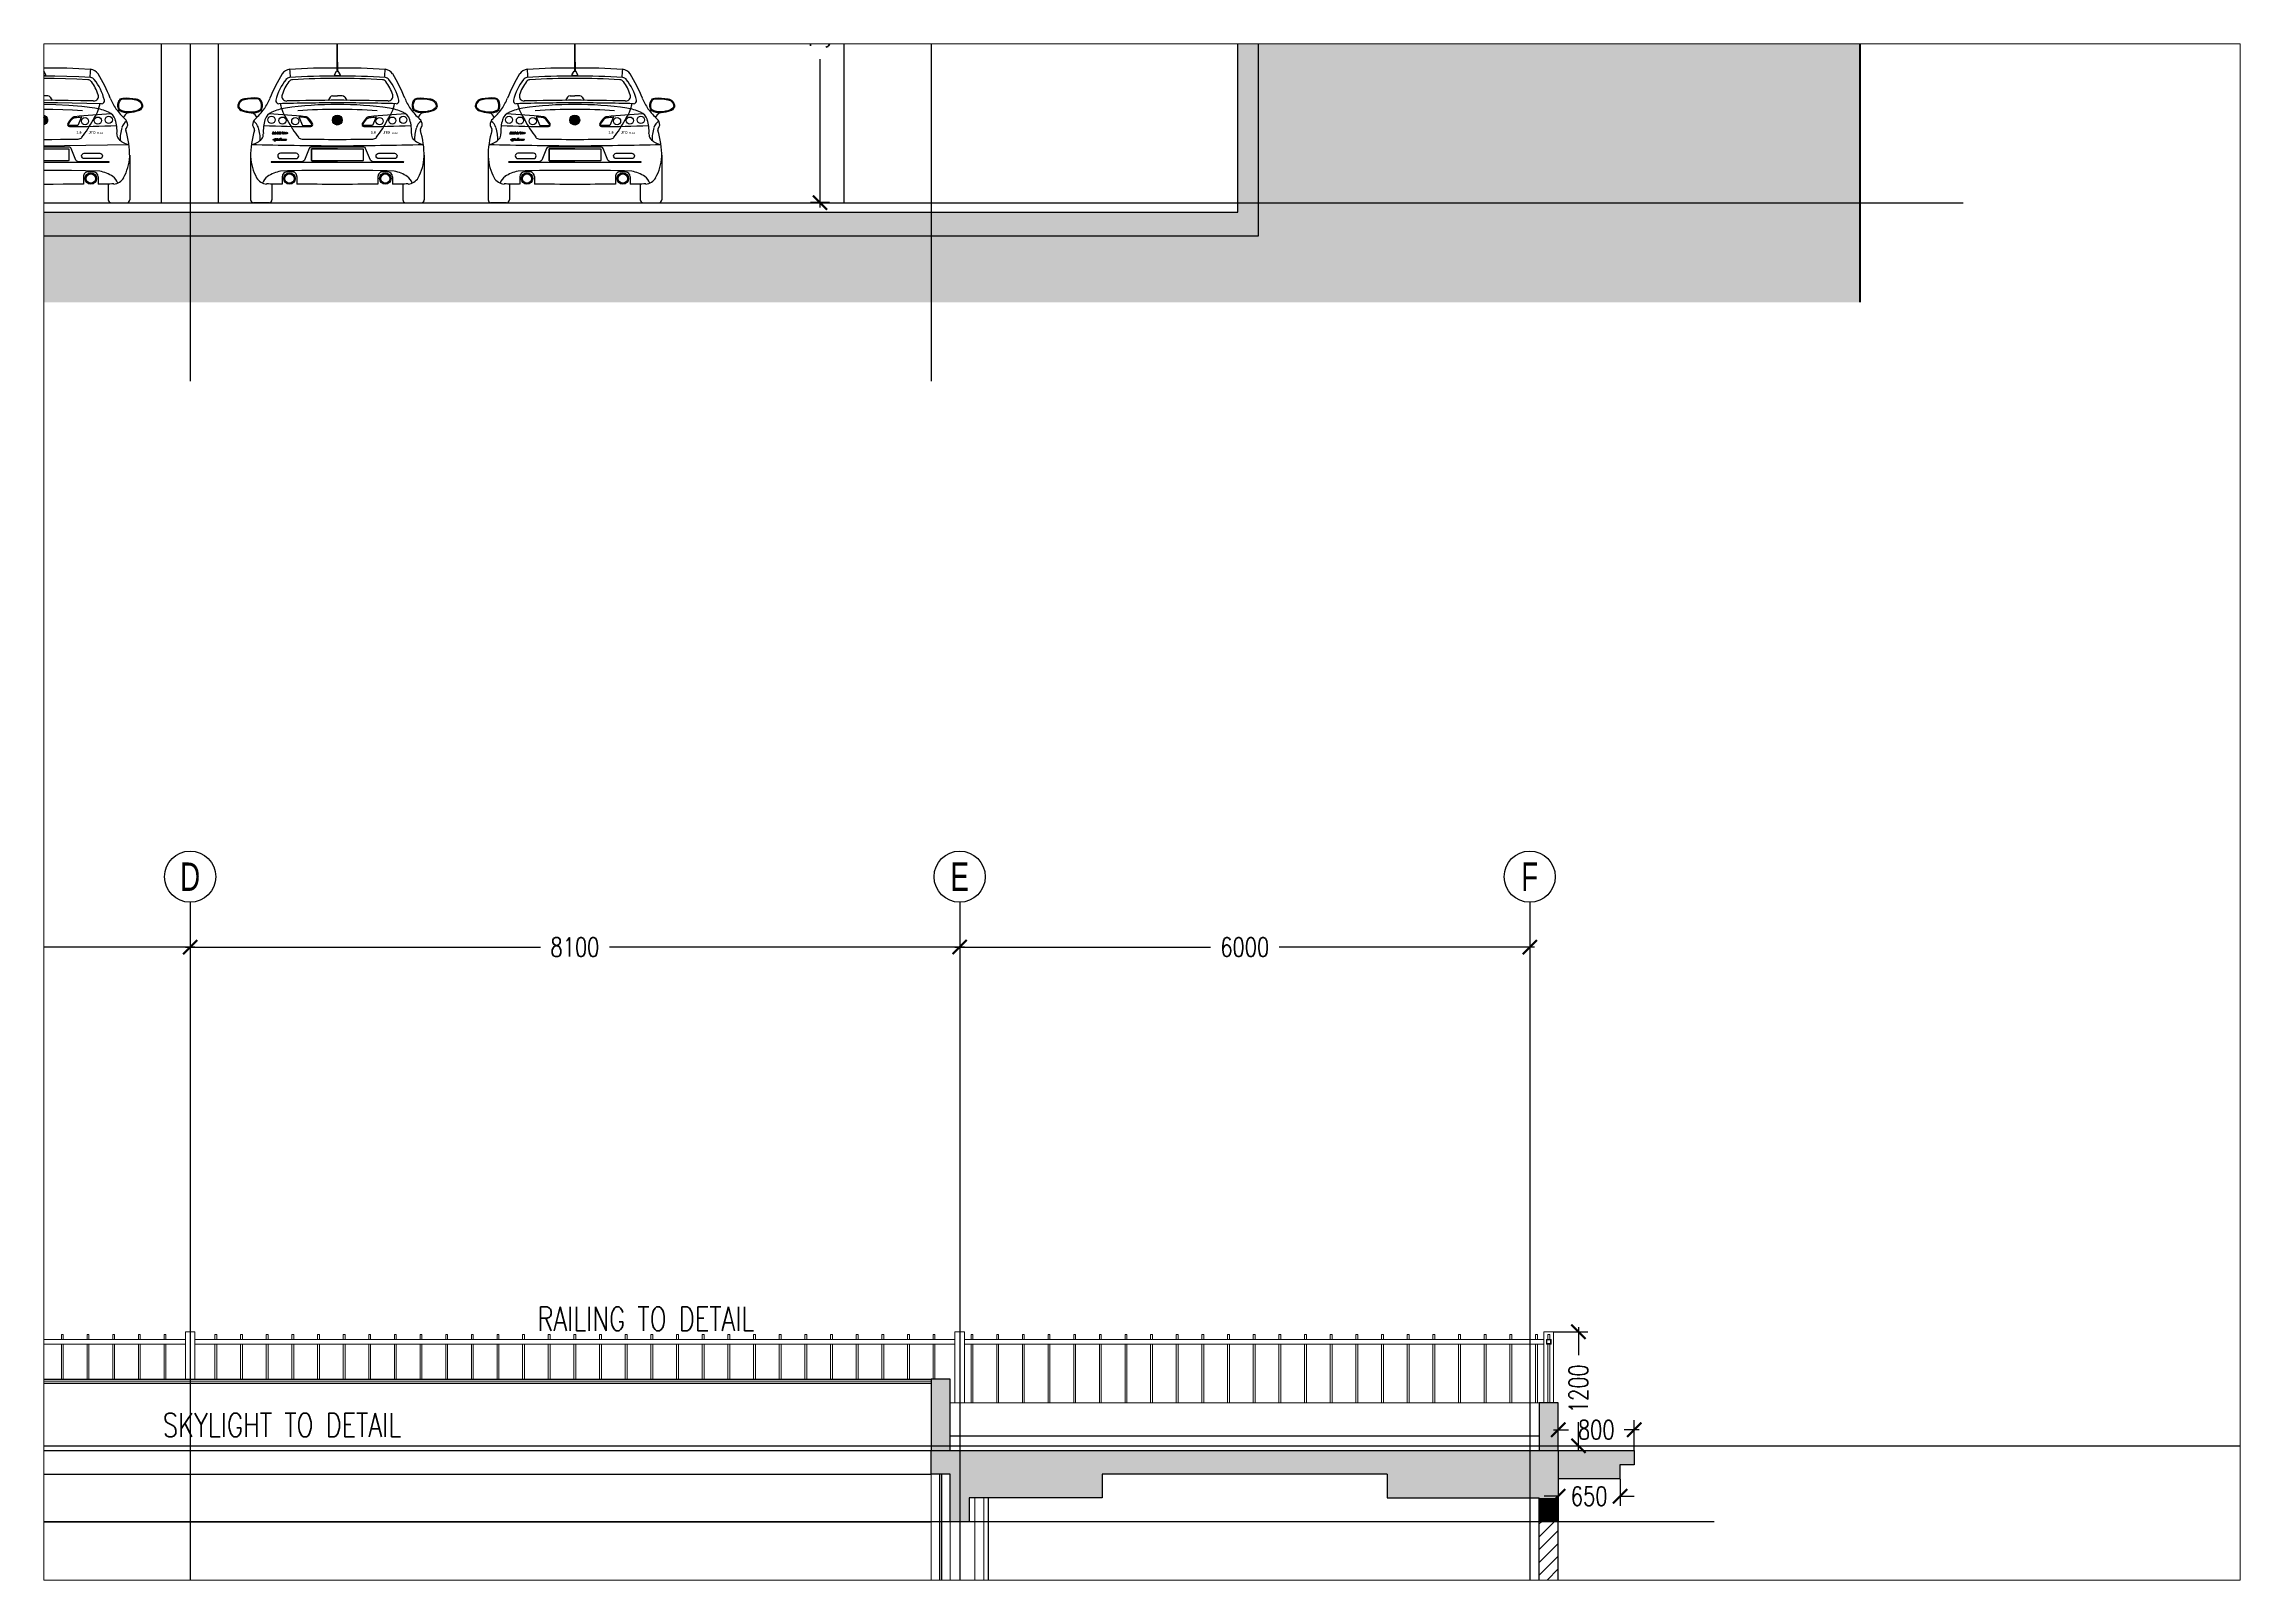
# Paper-space layout 'Layout1' of a CAD drawing. Extents: x 29 to 260, y 20 to 182.
# The model-space entities are those that its viewports show. They can reach past a viewport. Long polylines and large blocks are cut down to what shows.
import ezdxf
from ezdxf.enums import TextEntityAlignment as Align

# ---------------------------------------------------------------- set-up
doc = ezdxf.new("R2010")
doc.units = 0
doc.header["$LTSCALE"] = 0.5
doc.header["$PDMODE"] = 3
for name, pattern in [('CENTER2', [1.125, 0.75, -0.125, 0.125, -0.125]), ('CONTINULUS', [0]), ('DASHED', [19.05, 12.7, -6.35])]:
    doc.linetypes.add(name, pattern=pattern)
for name, color, linetype, lineweight in [('A- GLAZING', 5, 'Continuous', 9), ('A-DETL-GENF', 92, 'Continuous', 9), ('A-ELE 07', 8, 'Continuous', 9), ('A-PARAPET WALL', 4, 'Continuous', 25), ('A-RAILING', 3, 'Continuous', 9), ('A-WALL HATCH', 8, 'Continuous', 9)]:
    doc.layers.add(name, color=color, linetype=linetype, lineweight=lineweight)
for name, color, linetype in [('A-BEAM AND SLAB', 7, 'Continuous'), ('A-BEAM HATCH', 252, 'Continuous'), ('A-BRICK HATCH', 252, 'Continuous'), ('A-DIMS', 1, 'Continuous'), ('A-ELE 02', 4, 'Continuous'), ('A-GRIDTXT', 1, 'Continuous'), ('A-PODIUM LYT ARCH', 85, 'Continuous'), ('A-SETBACK', 2, 'DASHED'), ('A-SLABS', 1, 'Continuous'), ('A-TXTROOM', 3, 'Continuous'), ('A-WALL', 2, 'Continuous'), ('AUTO', 8, 'Continuous'), ('S-GRID', 252, 'CENTER2')]:
    doc.layers.add(name, color=color, linetype=linetype)
doc.styles.add('ALFA', font='')
doc.styles.add('ARIAL-GRID', font='arial.ttf', dxfattribs={"width": 0.7, "height": 15})
doc.styles.add('ROMANS', font='romans.shx', dxfattribs={"width": 0.75})
doc.styles.get('ALFA').set_extended_font_data('Arial Black')
doc.dimstyles.new('DIMM-100', dxfattribs={"dimscale": 100, "dimtxt": 2, "dimasz": 1.5, "dimexe": 1, "dimexo": 0, "dimgap": 1, "dimtad": 0, "dimdec": 0, "dimzin": 0, "dimdsep": 46, "dimtxsty": 'ROMANS', "dimblk": 'ARCHTICK', "dimcen": 1.5, "dimdle": 0.5, "dimclrd": 8, "dimclre": 8, "dimclrt": 4, "dimazin": 0, "dimtfac": 1, "dimtdec": 0, "dimtix": 1, "dimtofl": 0, "dimtmove": 2, "dimatfit": 3, "dimldrblk": 'DOT', "dimfxl": 0, "dimtolj": 1, "dimtzin": 0, "dimarcsym": 0})

# ---------------------------------------------------------------- blocks, each defined once
blk = doc.blocks.new('ESCUT ALFA ROMEO')
at = {"layer": 'AUTO'}
h = blk.add_hatch(color=159, dxfattribs=at)
edge = h.paths.add_edge_path()
edge.add_arc((0, 0), 0.0515, 0, 360)
edge = h.paths.add_edge_path(flags=16)
edge.add_arc((0, 0), 0.0367, 0, 360)
h = blk.add_hatch(color=22, dxfattribs=at)
edge = h.paths.add_edge_path()
edge.add_line((-0.034, 0.004), (-0.021, 0.004))
edge.add_line((-0.021, 0.004), (-0.021, 0.027))
edge.add_arc((0, 0), 0.0347, 111.7718, 127.7153, ccw=False)
edge.add_line((-0.013, 0.032), (-0.013, 0.004))
edge.add_line((-0.013, 0.004), (-0.001, 0.004))
edge.add_line((-0.001, 0.004), (-0.001, -0.004))
edge.add_line((-0.001, -0.004), (-0.013, -0.004))
edge.add_line((-0.013, -0.004), (-0.013, -0.032))
edge.add_arc((0, 0), 0.0347, 232.2847, 248.2282, ccw=False)
edge.add_line((-0.021, -0.027), (-0.021, -0.004))
edge.add_line((-0.021, -0.004), (-0.035, -0.004))
edge.add_arc((0, 0), 0.0347, 173.291, 186.5301, ccw=False)
h = blk.add_hatch(color=132, dxfattribs=at)
edge = h.paths.add_edge_path(flags=16)
edge.add_arc((0.012, 0.009), 0.00177, 104.5376, 186.9248, ccw=False)
edge.add_line((0.012, 0.011), (0.02, 0.011))
edge.add_line((0.02, 0.011), (0.02, 0.013))
edge.add_line((0.02, 0.013), (0.012, 0.013))
edge.add_arc((0.013, 0.015), 0.00259, 172.9862, 250.9074, ccw=False)
edge.add_line((0.01, 0.016), (0.02, 0.016))
edge.add_line((0.02, 0.016), (0.02, 0.018))
edge.add_line((0.02, 0.018), (0.026, 0.018))
edge.add_line((0.026, 0.018), (0.026, 0.018))
edge.add_line((0.026, 0.018), (0.027, 0.018))
edge.add_arc((0.019, 0.007), 0.0139, 19.2121, 54.3478, ccw=False)
edge.add_arc((0.021, 0.009), 0.0118, -16.0502, 12.9228, ccw=False)
edge.add_arc((0.023, 0.008), 0.00891, 284.9416, 343.9498, ccw=False)
edge.add_arc((0.022, 0.015), 0.0154, 272.303, 284.535, ccw=False)
edge.add_line((0.022, -0.001), (0.011, -0.001))
edge.add_arc((0.011, -0.002), 0.00115, 90, 270)
edge.add_line((0.011, -0.003), (0.023, -0.003))
edge.add_arc((0.023, -0.009), 0.00581, -90, 90, ccw=False)
edge.add_line((0.023, -0.015), (0.011, -0.015))
edge.add_arc((0.011, -0.016), 0.00107, 90, 270)
edge.add_line((0.011, -0.017), (0.02, -0.017))
edge.add_arc((0.02, -0.02), 0.00344, -90, 90, ccw=False)
edge.add_line((0.02, -0.024), (0.014, -0.024))
edge.add_arc((0.014, -0.025), 0.00107, 90, 270)
edge.add_line((0.014, -0.026), (0.018, -0.026))
edge.add_arc((0.018, -0.027), 0.00157, -2.5647, 83.4027, ccw=False)
edge.add_arc((0.017, -0.027), 0.00237, 286.5816, 351.0599, ccw=False)
edge.add_arc((0.016, -0.027), 0.00263, 311.1266, 350.6447)
edge.add_arc((0.018, -0.028), 0.000606, 12.9325, 82.2686)
edge.add_line((0.018, -0.027), (0.014, -0.027))
edge.add_arc((0.014, -0.025), 0.00272, 90, 270, ccw=False)
edge.add_line((0.014, -0.022), (0.02, -0.022))
edge.add_arc((0.02, -0.021), 0.000963, 270, 450)
edge.add_line((0.02, -0.02), (0.011, -0.02))
edge.add_arc((0.011, -0.015), 0.00459, 90, 270, ccw=False)
edge.add_line((0.011, -0.011), (0.023, -0.011))
edge.add_arc((0.023, -0.01), 0.00117, 270, 450)
edge.add_line((0.023, -0.008), (0.011, -0.008))
edge.add_arc((0.011, -0.002), 0.00664, 90, 270, ccw=False)
edge.add_line((0.011, 0.005), (0.023, 0.005))
edge.add_arc((0.023, 0.006), 0.00095, 270, 360)
edge.add_line((0.024, 0.006), (0.024, 0.008))
edge.add_arc((0.023, 0.008), 0.00095, 0, 90)
edge.add_line((0.023, 0.009), (0.011, 0.009))
edge.add_line((0.011, 0.009), (0.011, 0.009))
edge = h.paths.add_edge_path(flags=16)
edge.add_line((0.005, 0.006), (0.007, 0.008))
edge.add_line((0.007, 0.008), (0.007, 0.011))
edge.add_arc((0.008, 0.012), 0.00172, 213.4845, 236.5155, ccw=False)
edge.add_line((0.007, 0.011), (0.005, 0.011))
edge.add_arc((0.003, 0.012), 0.00166, 34.9708, 325.0292, ccw=False)
edge.add_line((0.005, 0.013), (0.007, 0.013))
edge.add_arc((0.008, 0.012), 0.00172, 123.4845, 146.5155, ccw=False)
edge.add_line((0.007, 0.014), (0.007, 0.017))
edge.add_line((0.007, 0.017), (0.005, 0.019))
edge.add_arc((0.006, 0.019), 0.00095, 48.6404, 228.6404, ccw=False)
edge.add_line((0.006, 0.02), (0.009, 0.018))
edge.add_line((0.009, 0.018), (0.009, 0.014))
edge.add_arc((0.008, 0.012), 0.00172, -56.5155, 56.5155, ccw=False)
edge.add_line((0.009, 0.011), (0.009, 0.007))
edge.add_line((0.009, 0.007), (0.006, 0.004))
edge.add_arc((0.006, 0.005), 0.00095, 131.3596, 311.3596, ccw=False)
h.paths.add_polyline_path([(0.022, 0.024), (0.009, 0.024), (0.009, 0.021), (0.022, 0.021)], flags=16)
edge = h.paths.add_edge_path(flags=16)
edge.add_arc((0.018, 0.026), 0.000952, 0, 360)
edge = h.paths.add_edge_path(flags=16)
edge.add_arc((0.021, 0.026), 0.000952, 0, 360)
edge = h.paths.add_edge_path(flags=16)
edge.add_arc((0.016, 0.026), 0.000952, 0, 360)
edge = h.paths.add_edge_path(flags=16)
edge.add_arc((0.013, 0.026), 0.000952, 0, 360)
edge = h.paths.add_edge_path(flags=16)
edge.add_arc((0.011, 0.026), 0.000952, 0, 360)
edge = h.paths.add_edge_path()
edge.add_arc((0, 0), 0.0367, 270, 450)
edge.add_line((0, 0.037), (0, -0.037))
h = blk.add_hatch(color=22, dxfattribs=at)
edge = h.paths.add_edge_path()
edge.add_line((0.005, 0.006), (0.007, 0.008))
edge.add_line((0.007, 0.008), (0.007, 0.011))
edge.add_arc((0.008, 0.012), 0.00172, 213.4845, 236.5155, ccw=False)
edge.add_line((0.007, 0.011), (0.005, 0.011))
edge.add_arc((0.003, 0.012), 0.00166, 34.9708, 325.0292, ccw=False)
edge.add_line((0.005, 0.013), (0.007, 0.013))
edge.add_arc((0.008, 0.012), 0.00172, 123.4845, 146.5155, ccw=False)
edge.add_line((0.007, 0.014), (0.007, 0.017))
edge.add_line((0.007, 0.017), (0.005, 0.019))
edge.add_arc((0.006, 0.019), 0.00095, 48.6404, 228.6404, ccw=False)
edge.add_line((0.006, 0.02), (0.009, 0.018))
edge.add_line((0.009, 0.018), (0.009, 0.014))
edge.add_arc((0.008, 0.012), 0.00172, -56.5155, 56.5155, ccw=False)
edge.add_line((0.009, 0.011), (0.009, 0.007))
edge.add_line((0.009, 0.007), (0.006, 0.004))
edge.add_arc((0.006, 0.005), 0.00095, 131.3596, 311.3596, ccw=False)
h = blk.add_hatch(color=86, dxfattribs=at)
edge = h.paths.add_edge_path()
edge.add_arc((0.012, 0.009), 0.00177, 104.5376, 186.9248, ccw=False)
edge.add_line((0.012, 0.011), (0.02, 0.011))
edge.add_line((0.02, 0.011), (0.02, 0.013))
edge.add_line((0.02, 0.013), (0.012, 0.013))
edge.add_arc((0.013, 0.015), 0.00259, 172.9862, 250.9074, ccw=False)
edge.add_line((0.01, 0.016), (0.02, 0.016))
edge.add_line((0.02, 0.016), (0.02, 0.018))
edge.add_line((0.02, 0.018), (0.026, 0.018))
edge.add_line((0.026, 0.018), (0.026, 0.018))
edge.add_line((0.026, 0.018), (0.027, 0.018))
edge.add_arc((0.019, 0.007), 0.0139, 19.2121, 54.3478, ccw=False)
edge.add_arc((0.021, 0.009), 0.0118, -16.0502, 12.9228, ccw=False)
edge.add_arc((0.023, 0.008), 0.00891, 284.9416, 343.9498, ccw=False)
edge.add_arc((0.022, 0.015), 0.0154, 272.303, 284.535, ccw=False)
edge.add_line((0.022, -0.001), (0.011, -0.001))
edge.add_arc((0.011, -0.002), 0.00115, 90, 270)
edge.add_line((0.011, -0.003), (0.023, -0.003))
edge.add_arc((0.023, -0.009), 0.00581, -90, 90, ccw=False)
edge.add_line((0.023, -0.015), (0.011, -0.015))
edge.add_arc((0.011, -0.016), 0.00107, 90, 270)
edge.add_line((0.011, -0.017), (0.02, -0.017))
edge.add_arc((0.02, -0.02), 0.00344, -90, 90, ccw=False)
edge.add_line((0.02, -0.024), (0.014, -0.024))
edge.add_arc((0.014, -0.025), 0.00107, 90, 270)
edge.add_line((0.014, -0.026), (0.018, -0.026))
edge.add_arc((0.018, -0.027), 0.00157, -2.5647, 83.4027, ccw=False)
edge.add_arc((0.017, -0.027), 0.00237, 286.5816, 351.0599, ccw=False)
edge.add_arc((0.016, -0.027), 0.00263, 311.1266, 350.6447)
edge.add_arc((0.018, -0.028), 0.000606, 12.9325, 82.2686)
edge.add_line((0.018, -0.027), (0.014, -0.027))
edge.add_arc((0.014, -0.025), 0.00272, 90, 270, ccw=False)
edge.add_line((0.014, -0.022), (0.02, -0.022))
edge.add_arc((0.02, -0.021), 0.000963, 270, 450)
edge.add_line((0.02, -0.02), (0.011, -0.02))
edge.add_arc((0.011, -0.015), 0.00459, 90, 270, ccw=False)
edge.add_line((0.011, -0.011), (0.023, -0.011))
edge.add_arc((0.023, -0.01), 0.00117, 270, 450)
edge.add_line((0.023, -0.008), (0.011, -0.008))
edge.add_arc((0.011, -0.002), 0.00664, 90, 270, ccw=False)
edge.add_line((0.011, 0.005), (0.023, 0.005))
edge.add_arc((0.023, 0.006), 0.00095, 270, 360)
edge.add_line((0.024, 0.006), (0.024, 0.008))
edge.add_arc((0.023, 0.008), 0.00095, 360, 450)
edge.add_line((0.023, 0.009), (0.011, 0.009))
edge.add_line((0.011, 0.009), (0.011, 0.009))
h = blk.add_hatch(color=41, dxfattribs=at)
h.paths.add_polyline_path([(0.022, 0.021), (0.022, 0.021), (0.009, 0.021), (0.009, 0.021)])
h.paths.add_polyline_path([(0.022, 0.023), (0.022, 0.024), (0.009, 0.024), (0.009, 0.023)])
h.paths.add_polyline_path([(0.012, 0.026, 1), (0.01, 0.026, 1)])
h.paths.add_polyline_path([(0.014, 0.026, 1), (0.012, 0.026, 1)])
h.paths.add_polyline_path([(0.017, 0.026, 1), (0.015, 0.026, 1)])
h.paths.add_polyline_path([(0.019, 0.026, 1), (0.017, 0.026, 1)])
h.paths.add_polyline_path([(0.022, 0.026, 1), (0.02, 0.026, 1)])
blk.add_hatch(color=22, dxfattribs=at).paths.add_polyline_path([(0.009, 0.023), (0.009, 0.021), (0.022, 0.021), (0.022, 0.023)])
for p, q in [((0, -0.037), (0, 0.037)), ((0.009, 0.024), (0.022, 0.024)), ((0.009, 0.024), (0.009, 0.021)), ((0.009, 0.023), (0.022, 0.023)), ((0.009, 0.021), (0.022, 0.021)), ((0.009, 0.021), (0.022, 0.021)), ((0.022, 0.024), (0.022, 0.021))]:
    blk.add_line(p, q, dxfattribs=at)
for points in [[(-0.034, 0.004), (-0.021, 0.004), (-0.021, 0.027, -0.069679), (-0.013, 0.032), (-0.013, 0.004), (-0.001, 0.004), (-0.001, -0.004), (-0.013, -0.004), (-0.013, -0.032, -0.069679), (-0.021, -0.027), (-0.021, -0.004), (-0.035, -0.004, -0.057831)], [(0.005, 0.006), (0.007, 0.008), (0.007, 0.011, -0.100831), (0.007, 0.011), (0.005, 0.011, -3.174418), (0.005, 0.013), (0.007, 0.013, -0.100831), (0.007, 0.014), (0.007, 0.017), (0.005, 0.019, -1), (0.006, 0.02), (0.009, 0.018), (0.009, 0.014, -0.537493), (0.009, 0.011), (0.009, 0.007), (0.006, 0.004, -1)], [(0.011, 0.009, -0.375812), (0.012, 0.011), (0.02, 0.011), (0.02, 0.013), (0.012, 0.013, -0.353732), (0.01, 0.016), (0.02, 0.016), (0.02, 0.018), (0.026, 0.018), (0.026, 0.018), (0.027, 0.018, -0.154521), (0.032, 0.012, -0.127097), (0.032, 0.006, -0.263316), (0.026, 0, -0.053423), (0.022, -0.001), (0.011, -0.001, 1), (0.011, -0.003), (0.023, -0.003, -1), (0.023, -0.015), (0.011, -0.015, 1), (0.011, -0.017), (0.02, -0.017, -1), (0.02, -0.024), (0.014, -0.024, 1), (0.014, -0.026), (0.018, -0.026, -0.393746), (0.019, -0.027, -0.289005), (0.018, -0.029, 0.17416), (0.018, -0.028, 0.312117), (0.018, -0.027), (0.014, -0.027, -1), (0.014, -0.022), (0.02, -0.022, 1), (0.02, -0.02), (0.011, -0.02, -1), (0.011, -0.011), (0.023, -0.011, 1), (0.023, -0.008), (0.011, -0.008, -1), (0.011, 0.005), (0.023, 0.005, 0.414214), (0.024, 0.006), (0.024, 0.008, 0.414214), (0.023, 0.009), (0.011, 0.009)]]:
    blk.add_lwpolyline(points, format="xyb", close=True, dxfattribs=at)
at = {"layer": 'AUTO', "color": 7}
for radius in [0.0515, 0.0367]:
    blk.add_circle((0, 0), radius, dxfattribs=at)
at = {"layer": 'AUTO'}
for centre in [(0.011, 0.026), (0.013, 0.026), (0.016, 0.026), (0.018, 0.026), (0.021, 0.026)]:
    blk.add_circle(centre, 0.000952, dxfattribs=at)
at = {"layer": 'AUTO', "color": 7, "style": 'ALFA'}
for s, rotation, p in [('A', 82.3946, (-0.038, -0.002)), ('L', 66.4472, (-0.036, 0.011)), ('F', 46.8174, (-0.03, 0.022)), ('A', 28.6216, (-0.023, 0.03)), ('R', 358.7992, (-0.004, 0.038)), ('O', 333.1389, (0.009, 0.037)), ('M', 314.3342, (0.022, 0.032)), ('E', 298.2909, (0.032, 0.021)), ('O', 269.1631, (0.038, 0.011))]:
    blk.add_text(s, height=0.0104, rotation=rotation, dxfattribs=at).set_placement(p)
blk = doc.blocks.new('lletres alfa romeo')
at = {"layer": 'AUTO'}
h = blk.add_hatch(color=9, dxfattribs=at)
edge = h.paths.add_edge_path(flags=16)
edge.add_arc((245.969, 159.497), 0.001, -40.6609, 69.3949, ccw=False)
edge.add_line((245.97, 159.497), (245.961, 159.486))
edge.add_arc((245.959, 159.49), 0.00412, 251.8228, 303.3098, ccw=False)
edge.add_arc((245.958, 159.489), 0.00332, 221.6228, 259.9804, ccw=False)
edge.add_arc((245.958, 159.488), 0.00254, 145.5687, 217.6734, ccw=False)
edge.add_arc((245.972, 159.48), 0.0194, 110.2951, 148.7671, ccw=False)
edge.add_arc((245.968, 159.493), 0.00543, 69.3949, 113.491, ccw=False)
edge.add_line((245.97, 159.498), (245.97, 159.498))
edge = h.paths.add_edge_path()
edge.add_arc((246.001, 159.495), 0.0114, 268.4284, 284.1667)
edge.add_arc((246.002, 159.49), 0.00673, 284.8322, 302.0866)
edge.add_arc((246.004, 159.486), 0.00181, 297.227, 346.6185)
edge.add_arc((246.005, 159.486), 0.00157, 344.289, 413.7206)
edge.add_arc((245.987, 159.501), 0.0237, 323.8027, 327.8589)
edge.add_arc((246.005, 159.487), 0.00211, -7.1137, 51.6187, ccw=False)
edge.add_arc((246.003, 159.487), 0.00393, -40.0636, 1.1771, ccw=False)
edge.add_arc((246.004, 159.486), 0.00349, 276.8993, 324.5916, ccw=False)
edge.add_arc((245.995, 159.559), 0.0763, 271.6276, 276.8993, ccw=False)
edge.add_arc((245.997, 159.487), 0.00503, 235.2972, 272.3636, ccw=False)
edge.add_arc((245.99, 159.497), 0.0141, 268.2917, 287.6694, ccw=False)
edge.add_arc((245.989, 159.484), 0.00176, 208.9568, 281.7476, ccw=False)
edge.add_arc((245.99, 159.485), 0.00272, 195.4941, 208.9568, ccw=False)
edge.add_arc((245.985, 159.496), 0.0123, 255.7776, 280.4899, ccw=False)
edge.add_arc((224.36, 178.262), 28.638, 319.0258, 319.0262, ccw=False)
edge.add_arc((245.941, 159.519), 0.0534, 304.6543, 319.0258, ccw=False)
edge.add_arc((245.968, 159.481), 0.00712, 280.726, 304.6543, ccw=False)
edge.add_arc((245.966, 159.491), 0.0173, 265.4282, 280.726, ccw=False)
edge.add_arc((245.965, 159.48), 0.0064, 220.4128, 265.4282, ccw=False)
edge.add_line((245.96, 159.476), (245.961, 159.477))
edge.add_arc((245.966, 159.481), 0.00554, 219.1214, 261.3972)
edge.add_arc((245.966, 159.48), 0.00499, 261.3972, 298.4079)
edge.add_arc((245.956, 159.499), 0.0261, 298.4079, 317.8967)
edge.add_arc((245.966, 159.489), 0.0114, 317.8967, 330.536)
edge.add_arc((245.976, 159.477), 0.00674, 90.4887, 101.1653)
edge.add_arc((245.967, 159.522), 0.0395, 272.2475, 281.1653, ccw=False)
edge.add_arc((245.97, 159.488), 0.00511, 226.9386, 258.8974, ccw=False)
edge.add_arc((245.968, 159.473), 0.0107, 95.9989, 115.9986)
edge.add_arc((245.962, 159.485), 0.00264, 208.2458, 297.1067, ccw=False)
edge.add_arc((245.958, 159.483), 0.001, 28.2458, 120.1942)
edge.add_arc((245.947, 159.503), 0.0215, 291.1189, 300.1942, ccw=False)
edge.add_arc((245.953, 159.487), 0.00446, 240.2613, 291.1189, ccw=False)
edge.add_arc((245.953, 159.486), 0.0037, 179.7264, 240.4368, ccw=False)
edge.add_arc((245.955, 159.487), 0.0054, 129.4035, 184.5712, ccw=False)
edge.add_arc((245.973, 159.47), 0.0299, 104.7332, 136.8103, ccw=False)
edge.add_arc((245.968, 159.49), 0.00979, 75.2668, 104.7332, ccw=False)
edge.add_arc((245.97, 159.498), 0.00153, 8.4255, 75.2668, ccw=False)
edge.add_line((245.971, 159.498), (245.973, 159.5))
edge.add_line((245.973, 159.5), (245.977, 159.5))
edge.add_line((245.977, 159.5), (245.965, 159.484))
edge.add_line((245.965, 159.484), (245.967, 159.484))
edge.add_line((245.967, 159.484), (245.979, 159.496))
edge.add_arc((245.987, 159.489), 0.0104, 90.2559, 137.7685, ccw=False)
edge.add_arc((245.986, 159.498), 0.00135, -11.8448, 70.9328, ccw=False)
edge.add_arc((245.984, 159.499), 0.004, 316.8134, 348.1552, ccw=False)
edge.add_arc((245.972, 159.51), 0.0205, 288.8871, 316.8134, ccw=False)
edge.add_line((245.978, 159.491), (245.972, 159.484))
edge.add_line((245.972, 159.484), (245.976, 159.484))
edge.add_arc((245.971, 159.5), 0.017, 286.5729, 297.3517)
edge.add_arc((245.985, 159.496), 0.0123, 233.1755, 241.4134, ccw=False)
edge.add_arc((245.981, 159.485), 0.00426, 133.3026, 158.6003, ccw=False)
edge.add_arc((245.99, 159.51), 0.0253, 243.066, 248.7458)
edge.add_arc((246.031, 159.446), 0.065, 125.9265, 141.0422, ccw=False)
edge.add_arc((245.996, 159.495), 0.00469, 87.8908, 131.7743, ccw=False)
edge.add_arc((245.997, 159.499), 0.00111, 0.2186, 90.2919, ccw=False)
edge.add_arc((245.992, 159.499), 0.00531, 323.0445, 350.8532, ccw=False)
edge.add_arc((245.981, 159.51), 0.0204, 293.5495, 319.3646, ccw=False)
edge.add_arc((245.983, 159.507), 0.017, 282.6725, 290.4854, ccw=False)
edge.add_arc((224.36, 178.262), 28.638, 319.0309, 319.0422, ccw=False)
edge.add_arc((245.99, 159.51), 0.0253, 254.8547, 263.381)
edge.add_arc((245.99, 159.485), 0.00272, 153.8377, 169.459, ccw=False)
edge.add_arc((245.995, 159.482), 0.0082, 122.2955, 153.8377, ccw=False)
edge.add_arc((245.996, 159.479), 0.0116, 91.9201, 122.2955, ccw=False)
edge.add_line((245.996, 159.491), (246.004, 159.491))
edge.add_line((246.004, 159.491), (246, 159.485))
edge.add_arc((246, 159.484), 0.001, 142.1542, 268.4284)
edge = h.paths.add_edge_path(flags=16)
edge.add_arc((245.998, 159.489), 0.0005, 322.1542, 404.9403)
edge.add_arc((245.997, 159.488), 0.00208, 45.0283, 96.0986)
edge.add_arc((245.997, 159.485), 0.005, 89.4499, 113.8134)
edge.add_arc((245.998, 159.482), 0.00749, 113.8134, 145.2384)
edge.add_arc((245.994, 159.485), 0.00264, 145.2384, 186.2281)
edge.add_arc((245.992, 159.485), 0.00101, 186.2281, 252.582)
edge.add_arc((245.993, 159.489), 0.005, 257.1539, 299.5399)
edge.add_arc((245.995, 159.485), 0.001, 299.5971, 322.1542)
edge.add_line((245.996, 159.485), (245.998, 159.488))
edge = h.paths.add_edge_path(flags=16)
edge.add_arc((245.986, 159.498), 0.0005, 326.4859, 456.0519)
edge.add_arc((245.987, 159.489), 0.00966, 98.9114, 152.932)
edge.add_arc((245.979, 159.493), 0.0005, 152.932, 270)
edge.add_arc((245.979, 159.493), 0.0005, 270, 286.9786)
edge.add_arc((245.975, 159.505), 0.0132, 286.9786, 325.0858)
edge = h.paths.add_edge_path(flags=16)
edge.add_arc((245.995, 159.498), 0.0005, 334.4557, 482.0058)
edge.add_arc((246.01, 159.474), 0.0284, 122.0058, 140.2736)
edge.add_arc((245.989, 159.492), 0.0005, 140.2736, 270)
edge.add_arc((245.989, 159.492), 0.0005, 270, 287.8237)
edge.add_arc((245.985, 159.503), 0.0117, 287.8237, 334.4557)
edge = h.paths.add_edge_path(flags=16)
edge.add_arc((246.041, 159.488), 0.00164, 357.7972, 391.5938)
edge.add_arc((246.042, 159.489), 0.000926, 35.4007, 100.1138)
edge.add_arc((246.042, 159.486), 0.0036, 97.5687, 166.9687)
edge.add_arc((246.04, 159.487), 0.00161, 166.9687, 236.9593)
edge.add_arc((246.04, 159.487), 0.00153, 236.9593, 291.8432)
edge.add_arc((246.039, 159.488), 0.00319, 291.8432, 303.6898)
edge.add_arc((246.039, 159.488), 0.00319, 303.6898, 317.3957)
edge.add_arc((246.039, 159.488), 0.00356, 317.3957, 360.0002)
edge.add_arc((246.039, 159.488), 0.00356, 0.0002, 1.6242)
edge = h.paths.add_edge_path(flags=16)
edge.add_arc((246.03, 159.495), 0.00354, 344.535, 394.9071)
edge.add_arc((246.063, 159.465), 0.0444, 132.4683, 139.0004)
edge.add_arc((246.026, 159.49), 0.00521, 16.494, 45.3881, ccw=False)
edge.add_arc((246.03, 159.495), 0.003, 275.7104, 358.0833)
edge = h.paths.add_edge_path()
edge.add_arc((246.089, 159.494), 0.0063, 261.9692, 328.4732)
edge.add_line((246.094, 159.49), (246.092, 159.49))
edge.add_arc((246.089, 159.492), 0.00376, 261.3601, 330.1188, ccw=False)
edge.add_arc((246.085, 159.488), 0.00325, 1.4241, 22.3283)
edge.add_arc((246.086, 159.489), 0.00241, 22.3283, 86.3438)
edge.add_arc((246.085, 159.485), 0.00579, 86.3438, 113.0976)
edge.add_arc((246.087, 159.48), 0.0111, 113.0976, 135.8515)
edge.add_arc((246.085, 159.483), 0.00731, 135.8515, 156.7583)
edge.add_arc((246.08, 159.485), 0.00202, 152.8481, 170.0939)
edge.add_arc((246.072, 159.499), 0.0148, 274.478, 293.5542, ccw=False)
edge.add_arc((246.073, 159.486), 0.0019, 227.6322, 277.976, ccw=False)
edge.add_arc((246.073, 159.486), 0.00198, 180.0416, 213.8715, ccw=False)
edge.add_arc((246.068, 159.497), 0.0119, 284.2483, 308.5272)
edge.add_arc((246.075, 159.49), 0.00218, 298.9696, 372.6568)
edge.add_arc((246.076, 159.49), 0.00103, 18.289, 95.1761)
edge.add_arc((246.075, 159.482), 0.00906, 88.0394, 110.816)
edge.add_arc((246.075, 159.482), 0.00874, 110.816, 147.5489)
edge.add_arc((246.07, 159.486), 0.00244, 147.5489, 185.1927)
edge.add_arc((246.063, 159.498), 0.0133, 272.3867, 290.8554, ccw=False)
edge.add_line((246.063, 159.485), (246.067, 159.49))
edge.add_arc((246.065, 159.49), 0.00196, 0.8697, 72.3229)
edge.add_arc((246.061, 159.497), 0.00737, 264.2023, 307.7363, ccw=False)
edge.add_arc((246.058, 159.49), 0.00196, 10.679, 76.1116)
edge.add_arc((246.054, 159.497), 0.00737, 259.0035, 308.1816, ccw=False)
edge.add_arc((246.051, 159.49), 0.00196, 13.5992, 76.1116)
edge.add_arc((246.044, 159.501), 0.0124, 273.3487, 307.7371, ccw=False)
edge.add_arc((246.041, 159.487), 0.0045, 34.3398, 88.3998)
edge.add_arc((246.041, 159.484), 0.00707, 88.1879, 123.3832)
edge.add_arc((246.04, 159.485), 0.00568, 121.5202, 167.4756)
edge.add_arc((246.037, 159.485), 0.00293, 164.3122, 173.9448)
edge.add_arc((246.029, 159.5), 0.0148, 271.9228, 291.2826, ccw=False)
edge.add_arc((246.039, 159.481), 0.0106, 145.8538, 159.5244, ccw=False)
edge.add_arc((246.027, 159.489), 0.00439, 325.8538, 368.9044)
edge.add_arc((246.031, 159.497), 0.00638, 272.1597, 326.7354)
edge.add_arc((246.032, 159.496), 0.00517, 326.7354, 378.7885)
edge.add_arc((246.031, 159.495), 0.00642, 18.7885, 41.6365)
edge.add_arc((246.051, 159.478), 0.0266, 120.7157, 125.5943, ccw=False)
edge.add_arc((246.036, 159.5), 0.00148, 42.5523, 80.6313)
edge.add_arc((246.042, 159.488), 0.0146, 113.1154, 121.2418)
edge.add_arc((246.031, 159.495), 0.00642, 51.4252, 62.7931)
edge.add_arc((246.029, 159.492), 0.0107, 62.7931, 86.7937)
edge.add_arc((246.028, 159.484), 0.0181, 86.7937, 110.2779)
edge.add_arc((246.031, 159.48), 0.0233, 112.1292, 130.7209)
edge.add_arc((246.021, 159.492), 0.00718, 132.5317, 168.4221)
edge.add_arc((246.018, 159.492), 0.00475, 162.3925, 221.421)
edge.add_arc((246.017, 159.492), 0.00364, 232.3787, 282.3589)
edge.add_arc((246.015, 159.499), 0.0107, 282.3589, 297.6963)
edge.add_arc((246.017, 159.495), 0.00679, 297.6963, 326.1971)
edge.add_arc((246.018, 159.494), 0.00513, 326.1971, 360.2965)
edge.add_arc((246.016, 159.494), 0.00702, 0.2965, 22.577)
edge.add_arc((246.037, 159.477), 0.0245, 125.7501, 135.8234)
edge.add_arc((246.621, 159.573), 0.606, 187.5092, 187.6978)
edge.add_arc((246.018, 159.492), 0.00232, -74.3668, 5.2759, ccw=False)
edge.add_arc((246.017, 159.493), 0.00334, 252.3897, 290.3121, ccw=False)
edge.add_arc((246.017, 159.492), 0.00209, 190.2064, 248.3822, ccw=False)
edge.add_arc((246.021, 159.492), 0.00605, 169.7936, 190.2064, ccw=False)
edge.add_arc((246.02, 159.493), 0.00499, 141.5897, 169.7936, ccw=False)
edge.add_arc((246.021, 159.491), 0.00715, 116.9792, 141.5897, ccw=False)
edge.add_arc((246.028, 159.477), 0.0225, 103.9388, 116.9792, ccw=False)
edge.add_arc((246.027, 159.484), 0.0153, 81.2585, 104.1292, ccw=False)
edge.add_arc((246.028, 159.493), 0.00672, 52.8274, 80.6519, ccw=False)
edge.add_arc((246.042, 159.488), 0.0146, 135.012, 141.0814)
edge.add_arc((245.99, 159.53), 0.0522, 317.1086, 321.0814, ccw=False)
edge.add_arc((246.026, 159.49), 0.00521, 55.2105, 58.9495)
edge.add_arc((246.027, 159.493), 0.00213, 58.9495, 112.0239)
edge.add_arc((246.028, 159.492), 0.00295, 112.0239, 151.9404)
edge.add_arc((246.026, 159.493), 0.00164, 151.9404, 208.0596)
edge.add_arc((246.028, 159.494), 0.00379, 208.0596, 219.7998)
edge.add_arc((245.99, 159.53), 0.0522, 304.9812, 312.1143, ccw=False)
edge.add_arc((246.017, 159.492), 0.0064, 275.8779, 304.9812, ccw=False)
edge.add_arc((246.016, 159.495), 0.00901, 247.7761, 275.8779, ccw=False)
edge.add_arc((246.023, 159.473), 0.0171, 127.8562, 140.1223)
edge.add_arc((246.016, 159.492), 0.00948, 235.7939, 273.4443)
edge.add_arc((246.016, 159.49), 0.0076, 273.4443, 307.2078)
edge.add_arc((246.002, 159.509), 0.0307, 307.2078, 323.6596)
edge.add_arc((246.028, 159.494), 0.00379, 242.1462, 250.7478)
edge.add_arc((246.028, 159.494), 0.0044, 250.7478, 273.1519)
edge.add_arc((246.086, 159.452), 0.0685, 146.1447, 151.7114)
edge.add_arc((246.026, 159.484), 0.001, 151.7114, 258.6258)
edge.add_arc((246.028, 159.492), 0.0094, 258.6258, 293.0875)
edge.add_arc((245.816, 159.989), 0.55, 293.0875, 293.4061)
edge.add_arc((246.037, 159.485), 0.00293, 199.5028, 272.6423)
edge.add_arc((246.038, 159.488), 0.00566, 263.1302, 334.357)
edge.add_arc((246.027, 159.493), 0.0176, 334.357, 339.8222)
edge.add_arc((246.045, 159.487), 0.001, 94.1963, 159.8222, ccw=False)
edge.add_arc((246.044, 159.499), 0.0109, 274.1963, 291.4544)
edge.add_line((246.048, 159.489), (246.043, 159.483))
edge.add_line((246.043, 159.483), (246.047, 159.483))
edge.add_line((246.047, 159.483), (246.052, 159.489))
edge.add_arc((246.051, 159.483), 0.00629, 57.6315, 86.1687, ccw=False)
edge.add_line((246.055, 159.488), (246.051, 159.483))
edge.add_line((246.051, 159.483), (246.055, 159.483))
edge.add_line((246.055, 159.483), (246.059, 159.489))
edge.add_arc((246.059, 159.483), 0.00629, 58.6492, 87.341, ccw=False)
edge.add_line((246.062, 159.488), (246.058, 159.483))
edge.add_line((246.058, 159.483), (246.062, 159.483))
edge.add_arc((246.058, 159.508), 0.0256, 279.5249, 293.4375)
edge.add_arc((246.07, 159.486), 0.00287, 208.9871, 238.167)
edge.add_arc((246.071, 159.487), 0.00484, 238.167, 274.9945)
edge.add_arc((246.07, 159.498), 0.0158, 274.9945, 298.1527)
edge.add_arc((246.08, 159.485), 0.00202, 198.0811, 213.493)
edge.add_arc((246.081, 159.486), 0.00321, 215.902, 273.3577)
edge.add_arc((246.081, 159.49), 0.00731, 269.0127, 337.6717)
edge.add_arc((246.085, 159.488), 0.00325, 337.6717, 341.6851)
edge = h.paths.add_edge_path(flags=16)
edge.add_arc((246.085, 159.488), 0.0012, 346.8966, 449.7884)
edge.add_arc((246.086, 159.485), 0.00417, 98.4557, 163.8575)
edge.add_arc((246.083, 159.486), 0.00142, 163.8575, 216.5906)
edge.add_arc((246.083, 159.486), 0.00139, 216.5906, 269.9999)
edge.add_arc((246.083, 159.486), 0.00139, 269.9999, 277.6696)
edge.add_arc((246.083, 159.487), 0.00252, 273.6961, 301.8475)
edge.add_arc((246.082, 159.489), 0.0049, 306.6664, 347.9955)
edge = h.paths.add_edge_path(flags=16)
edge.add_arc((246.075, 159.49), 0.000887, 43.0782, 90.0002)
edge.add_arc((246.075, 159.49), 0.000887, 90.0002, 100.6843)
edge.add_arc((246.076, 159.486), 0.00462, 99.2539, 162.7943)
edge.add_arc((246.075, 159.486), 0.00361, 159.9144, 161.3458)
edge.add_arc((246.068, 159.501), 0.0146, 284.8374, 301.597)
edge.add_arc((246.075, 159.49), 0.00146, 296.0724, 336.3041)
edge.add_arc((246.075, 159.49), 0.000758, 345.7924, 393.5899)
edge = h.paths.add_edge_path(flags=16)
edge.add_arc((246.07, 159.486), 0.00287, 185.1927, 185.7957)
blk.add_lwpolyline([(246, 159.483, 0.06878), (246.003, 159.484, 0.075429), (246.005, 159.485, 0.218911), (246.006, 159.486, 0.312574), (246.006, 159.487, 0.0177), (246.007, 159.489, -0.26203), (246.007, 159.487, -0.181914), (246.006, 159.484, -0.211154), (246.004, 159.483, -0.023006), (245.997, 159.482, -0.163158), (245.994, 159.483, -0.084753), (245.989, 159.483, -0.328739), (245.987, 159.483, -0.058809), (245.987, 159.484, -0.108248), (245.982, 159.484, -0.000002), (245.982, 159.484, -0.06279), (245.972, 159.475, -0.104788), (245.969, 159.474, -0.066848), (245.964, 159.474, -0.198983), (245.96, 159.476), (245.961, 159.477, 0.186584), (245.965, 159.475, 0.162908), (245.968, 159.476, 0.085241), (245.975, 159.481, 0.055206), (245.976, 159.483, 0.046619), (245.975, 159.483, -0.038931), (245.969, 159.483, -0.140358), (245.966, 159.484, 0.087487), (245.963, 159.483, -0.408403), (245.959, 159.484, 0.424209), (245.958, 159.484, -0.039619), (245.955, 159.483, -0.225624), (245.951, 159.483, -0.271274), (245.949, 159.486, -0.245474), (245.951, 159.491, -0.140884), (245.965, 159.499, -0.129284), (245.97, 159.499, -0.300211), (245.971, 159.498), (245.973, 159.5), (245.977, 159.5), (245.965, 159.484), (245.967, 159.484), (245.979, 159.496, -0.210335), (245.987, 159.5, -0.377757), (245.987, 159.498, -0.137613), (245.986, 159.496, -0.122458), (245.978, 159.491), (245.972, 159.484), (245.976, 159.484, 0.047066), (245.979, 159.485, -0.03596), (245.977, 159.486, -0.110832), (245.979, 159.488, 0.024788), (245.981, 159.487, -0.066051), (245.993, 159.499, -0.193853), (245.997, 159.5, -0.414588), (245.998, 159.499, -0.121937), (245.997, 159.496, -0.113118), (245.989, 159.491, -0.034103), (245.987, 159.49, -0.000049), (245.983, 159.486, 0.03722), (245.987, 159.485, -0.068267), (245.987, 159.486, -0.138504), (245.99, 159.489, -0.133319), (245.996, 159.491), (246.004, 159.491), (246, 159.485, 0.614447), (246, 159.483)], format="xyb", dxfattribs=at)
for points in [[(245.97, 159.498, -0.520877), (245.97, 159.497), (245.961, 159.486, -0.228512), (245.958, 159.486, -0.168947), (245.956, 159.487, -0.325425), (245.956, 159.49, -0.169461), (245.966, 159.498, -0.194816), (245.97, 159.498)], [(245.986, 159.498, 0.634412), (245.986, 159.498, 0.240174), (245.978, 159.493, 0.560417), (245.979, 159.493, 0.074219), (245.979, 159.493, 0.167823)], [(245.996, 159.498, 0.750481), (245.995, 159.499, 0.079877), (245.988, 159.493, 0.635393), (245.989, 159.492, 0.077928), (245.989, 159.492, 0.206326)], [(246.088, 159.487, 0.298607), (246.094, 159.49), (246.092, 159.49, -0.309354), (246.088, 159.488, 0.091465), (246.088, 159.49, 0.286818), (246.086, 159.491, 0.117269), (246.083, 159.491, 0.09961), (246.079, 159.488, 0.091477), (246.078, 159.486, 0.075391), (246.078, 159.485, -0.083429), (246.073, 159.484, -0.223269), (246.071, 159.485, -0.148692), (246.071, 159.486, 0.106335), (246.076, 159.488, 0.333079), (246.077, 159.49, 0.348663), (246.076, 159.491, 0.09971), (246.072, 159.49, 0.161664), (246.068, 159.487, 0.165745), (246.067, 159.485, -0.08076), (246.063, 159.485), (246.067, 159.49, 0.322284), (246.065, 159.492, -0.192271), (246.06, 159.49, 0.293522), (246.059, 159.492, -0.217935), (246.053, 159.49, 0.279734), (246.051, 159.492, -0.151184), (246.045, 159.489, 0.240355), (246.041, 159.491, 0.154787), (246.037, 159.49, 0.20325), (246.034, 159.486, 0.042055), (246.034, 159.486, -0.084674), (246.029, 159.485, -0.05972), (246.03, 159.487, 0.190085), (246.031, 159.49, 0.242737), (246.036, 159.493, 0.231113), (246.037, 159.498, 0.100025), (246.036, 159.5, -0.02129), (246.037, 159.501, 0.167697), (246.037, 159.501, 0.035473), (246.035, 159.5, 0.049643), (246.034, 159.501, 0.105107), (246.029, 159.502, 0.102829), (246.022, 159.501, 0.0813), (246.016, 159.497, 0.157894), (246.013, 159.493, 0.263411), (246.014, 159.489, 0.221604), (246.017, 159.488, 0.067022), (246.02, 159.489, 0.125003), (246.023, 159.491, 0.149895), (246.023, 159.494, 0.097524), (246.023, 159.497, 0.043981), (246.02, 159.494, 0.000823), (246.02, 159.492, -0.362206), (246.018, 159.49, -0.166994), (246.016, 159.49, -0.259436), (246.015, 159.491, -0.089304), (246.015, 159.493, -0.123688), (246.016, 159.496, -0.107798), (246.018, 159.498, -0.056961), (246.023, 159.499, -0.100125), (246.029, 159.5, -0.122007), (246.032, 159.498, 0.026489), (246.031, 159.497, -0.017337), (246.029, 159.494, 0.016316), (246.028, 159.495, 0.235812), (246.026, 159.495, 0.175951), (246.025, 159.493, 0.24988), (246.025, 159.492, 0.051271), (246.025, 159.491, -0.031134), (246.02, 159.487, -0.127674), (246.017, 159.486, -0.123236), (246.013, 159.487, 0.053572), (246.01, 159.484, 0.165775), (246.016, 159.483, 0.148396), (246.02, 159.484, 0.071908), (246.026, 159.49, 0.037549), (246.027, 159.49, 0.098069), (246.029, 159.49, 0.024294), (246.025, 159.484, 0.503573), (246.026, 159.483, 0.151511), (246.031, 159.483, 0.00139), (246.034, 159.484, 0.330425), (246.037, 159.483, 0.321194), (246.043, 159.486, 0.023851), (246.044, 159.487, -0.294439), (246.044, 159.488, 0.075446), (246.048, 159.489), (246.043, 159.483), (246.047, 159.483), (246.052, 159.489, -0.125164), (246.055, 159.488), (246.051, 159.483), (246.055, 159.483), (246.059, 159.489, -0.12585), (246.062, 159.488), (246.058, 159.483), (246.062, 159.483, 0.06078), (246.068, 159.484, 0.128014), (246.069, 159.483, 0.162088), (246.072, 159.483, 0.101392), (246.078, 159.484, 0.067349), (246.078, 159.484, 0.256085), (246.081, 159.483, 0.308878), (246.088, 159.487, 0.017514)], [(245.998, 159.488, 0.377799), (245.998, 159.489, 0.226599), (245.997, 159.49, 0.106708), (245.995, 159.489, 0.137983), (245.991, 159.487, 0.180783), (245.991, 159.485, 0.297894), (245.992, 159.484, 0.187082), (245.995, 159.485, 0.098743), (245.996, 159.485)], [(246.033, 159.495, 0.223399), (246.033, 159.497, 0.028509), (246.029, 159.494, -0.126747), (246.031, 159.492, 0.37574)], [(246.043, 159.488, 0.148544), (246.042, 159.489, 0.290116), (246.041, 159.49, 0.312423), (246.038, 159.487, 0.315254), (246.039, 159.485, 0.244162), (246.04, 159.485, 0.051736), (246.041, 159.485, 0.059875), (246.042, 159.486, 0.188069), (246.043, 159.488, 0.007086)], [(246.076, 159.49, 0.207645), (246.075, 159.49, 0.046652), (246.075, 159.49, 0.284576), (246.071, 159.487, 0.006246), (246.071, 159.487, 0.073258), (246.075, 159.489, 0.177369), (246.076, 159.49, 0.211633)], [(246.087, 159.488, 0.481761), (246.085, 159.489, 0.293377), (246.082, 159.487, 0.23424), (246.082, 159.485, 0.237354), (246.083, 159.485, 0.033477), (246.084, 159.485, 0.123455), (246.085, 159.485, 0.182313)]]:
    blk.add_lwpolyline(points, format="xyb", close=True, dxfattribs=at)
blk.add_arc((246.07, 159.486), 0.00287, 185.1927, 185.7957, dxfattribs=at)
blk = doc.blocks.new('car_back')
at = {"layer": 'AUTO'}
h = blk.add_hatch(color=9, dxfattribs=at)
edge = h.paths.add_edge_path(flags=16)
edge.add_ellipse((266, 734), major_axis=(-2.92, 0), ratio=0.64782, start_angle=0, end_angle=360)
edge = h.paths.add_edge_path()
edge.add_line((277, 734), (277, 733))
edge.add_arc((271, 733), 6, -48.5612, 0, ccw=False)
edge.add_line((275, 729), (268, 723))
edge.add_line((268, 723), (256, 723))
edge.add_line((256, 723), (262, 728))
edge.add_line((262, 728), (260, 728))
edge.add_arc((260, 734), 6, 239.015, 270, ccw=False)
edge.add_arc((265, 742), 15.6, 237.5636, 239.015, ccw=False)
edge.add_arc((260, 734), 6, 180, 237.5636, ccw=False)
edge.add_line((254, 734), (254, 734))
edge.add_arc((260, 734), 6, 122.4364, 180, ccw=False)
edge.add_arc((265, 726), 15.6, 55.4677, 122.4364, ccw=False)
edge.add_arc((271, 734), 6, 0, 55.4677, ccw=False)
edge = h.paths.add_edge_path()
edge.add_arc((241, 745), 22.2, 248.2741, 296.4633, ccw=False)
edge.add_line((232, 724), (233, 729))
edge.add_arc((241, 745), 17.2, 245.0615, 280.6572)
edge.add_arc((243, 729), 1.6, 280.6572, 434.4089)
edge.add_arc((239, 714), 17.2, 74.4089, 109.2135)
edge.add_line((234, 731), (236, 742))
edge.add_line((236, 742), (252, 742))
edge.add_line((252, 742), (252, 736))
edge.add_line((252, 736), (242, 736))
edge.add_line((242, 736), (242, 735))
edge.add_line((242, 735), (248, 735))
edge.add_arc((248, 730), 5, 0, 90, ccw=False)
edge.add_line((253, 730), (253, 729))
edge.add_arc((248, 729), 5, 296.4633, 360, ccw=False)
h.paths.add_polyline_path([(231, 742), (218, 742), (218, 736), (222, 736), (222, 723), (231, 723)], flags=17)
h.paths.add_polyline_path([(202, 742), (192, 742), (183, 723), (192, 723), (193, 726), (200, 726), (202, 723), (210, 723)])
h.paths.add_polyline_path([(198, 730), (195, 730), (197, 733)], flags=16)
h.paths.add_polyline_path([(181, 734), (174, 734), (174, 736), (181, 736), (181, 742), (166, 742), (166, 723), (174, 723), (174, 729), (181, 729)])
h.paths.add_polyline_path([(133, 742), (123, 742), (114, 723), (123, 723), (125, 726), (132, 726), (133, 723), (142, 723)])
h.paths.add_polyline_path([(130, 730), (126, 730), (128, 733)], flags=16)
h.paths.add_polyline_path([(154, 742), (145, 742), (145, 723), (161, 723), (161, 729), (154, 729)])
edge = h.paths.add_edge_path()
edge.add_line((231, 742), (231, 723))
edge.add_line((222, 736), (222, 723))
edge.add_line((218, 736), (222, 736))
edge.add_line((218, 742), (218, 736))
edge.add_line((174, 736), (174, 734))
edge.add_line((123, 742), (133, 742))
for p, q in [((797, 1677), (797, 1694)), ((799, 1480), (799, 1673)), ((804, 1480), (804, 1673)), ((806, 1694), (806, 1677)), ((770, 1347), (792, 1385)), ((792, 1385), (811, 1385)), ((833, 1347), (811, 1385)), ((725, 1111), (703, 1077)), ((750, 1125), (802, 1125)), ((853, 1125), (802, 1125)), ((878, 1111), (900, 1077)), ((123, 742), (133, 742)), ((174, 736), (174, 734)), ((218, 742), (218, 736)), ((218, 736), (222, 736)), ((222, 736), (222, 723)), ((231, 742), (231, 723)), ((-112, 500), (-112, 485)), ((-112, 485), (-112, 30)), ((1716, 500), (1716, 485)), ((1716, 485), (1716, 30)), ((220, 273), (220, 196)), ((375, 275), (375, 195)), ((1228, 275), (1228, 195)), ((1383, 273), (1383, 196)), ((82, 0), (-82, 0)), ((112, 197), (112, 30)), ((1490, 197), (1490, 30)), ((1520, 0), (1686, 0))]:
    blk.add_line(p, q, dxfattribs=at)
blk.add_lwpolyline([(807, 1385), (807, 1480), (796, 1480), (796, 1385)], dxfattribs=at)
for points in [[(0, 1074, 0.249272), (-39, 1101, 0.063009), (-178, 1093, 0.06907), (-207, 1083, 0.218309), (-246, 1028, 0.239039), (-242, 997, 0.149822), (-202, 966, 0.073771), (-105, 945, 0.15761), (-5, 970, 0.126623), (7, 990, 0.203941)], [(-9, 1069, 0.248053), (-40, 1092, 0.062861), (-176, 1083, 0.068279), (-203, 1074, 0.219682), (-237, 1025, 0.246034), (-234, 1003, 0.149822), (-198, 975, 0.073771), (-105, 955, 0.155757), (-11, 978, 0.120379), (-2, 993, 0.204711)], [(1603, 1074, -0.249272), (1642, 1101, -0.063009), (1781, 1093, -0.06907), (1810, 1083, -0.218309), (1849, 1028, -0.239039), (1845, 997, -0.149822), (1805, 966, -0.073771), (1708, 945, -0.15761), (1608, 970, -0.126623), (1596, 990, -0.203941)], [(1612, 1069, -0.248053), (1643, 1092, -0.062861), (1779, 1083, -0.068279), (1806, 1074, -0.219682), (1840, 1025, -0.246034), (1837, 1003, -0.149822), (1801, 975, -0.073771), (1708, 955, -0.155757), (1614, 978, -0.120379), (1605, 993, -0.204711)], [(250, 725, -0.213419), (232, 724), (233, 729, 0.156577), (244, 728, 0.793669), (244, 731, 0.153042), (234, 731), (236, 742), (252, 742), (252, 736), (242, 736), (242, 735), (248, 735, -0.414214), (253, 730), (253, 729, -0.284559)], [(277, 734), (277, 733, -0.215117), (275, 729), (268, 723), (256, 723), (262, 728), (260, 728, -0.136027), (257, 729, -0.006333), (257, 729, -0.256587), (254, 734), (254, 734, -0.256587), (257, 740, -0.300817), (274, 739, -0.246862)], [(1099, 571, 0.306662), (1081, 584), (802, 584), (522, 584, 0.306662), (504, 571), (454, 448, -0.301953), (436, 435), (106, 429, 0.991419), (106, 425), (802, 425), (1497, 425, 0.991419), (1497, 429), (1167, 435, -0.301953), (1149, 448)], [(366, 520), (202, 520, 1), (202, 464), (366, 464, 1)], [(1074, 446, -0.414214), (1069, 441), (802, 441), (534, 441, -0.414214), (529, 446), (529, 563, -0.414214), (534, 568), (802, 568), (1069, 568, -0.414214), (1074, 563)], [(1237, 520), (1401, 520, -1), (1401, 464), (1237, 464, -1)]]:
    blk.add_lwpolyline(points, format="xyb", close=True, dxfattribs=at)
for points in [[(133, 742), (123, 742), (114, 723), (123, 723), (125, 726), (132, 726), (133, 723), (142, 723)], [(130, 730), (126, 730), (128, 733)], [(154, 742), (145, 742), (145, 723), (161, 723), (161, 729), (154, 729)], [(181, 734), (174, 734), (174, 736), (181, 736), (181, 742), (166, 742), (166, 723), (174, 723), (174, 729), (181, 729)], [(202, 742), (192, 742), (183, 723), (192, 723), (193, 726), (200, 726), (202, 723), (210, 723)], [(198, 730), (195, 730), (197, 733)], [(231, 742), (218, 742), (218, 736), (222, 736), (222, 723), (231, 723)]]:
    blk.add_lwpolyline(points, close=True, dxfattribs=at)
at = {"layer": 'AUTO', "color": 252}
for points in [[(491, 882, 0.181622), (465, 895, 0.001721), (395, 902), (433, 813, 0.002103), (522, 812, 0.570077), (531, 827, 0.062536)], [(1112, 882, -0.181622), (1138, 895, -0.001721), (1208, 902), (1170, 813, -0.002103), (1081, 812, -0.570077), (1072, 827, -0.062536)]]:
    blk.add_lwpolyline(points, format="xyb", close=True, dxfattribs=at)
at = {"layer": 'AUTO'}
for points in [[(802, 568), (534, 568, 0.414214), (529, 563), (529, 446, 0.414214), (534, 441), (802, 441)], [(802, 568), (1069, 568, -0.414214), (1074, 563), (1074, 446, -0.414214), (1069, 441), (802, 441)]]:
    blk.add_lwpolyline(points, format="xyb", dxfattribs=at)
at = {"layer": 'AUTO', "color": 252}
for centre in [(108, 872), (223, 864), (358, 858), (1245, 858), (1380, 864), (1495, 872)]:
    blk.add_circle(centre, 37.7, dxfattribs=at)
at = {"layer": 'AUTO'}
for centre, radius in [((800, 869), 51.5), ((297, 254), 60.7), ((297, 254), 48.9), ((1306, 254), 60.7), ((1306, 254), 48.9)]:
    blk.add_circle(centre, radius, dxfattribs=at)
for centre, radius, start, end in [((802, 1694), 4.49, 0, 180), ((802, 1677), 4.49, 180, 0), ((309, 1298), 106, 95.0291, 146.9539), ((747, -5892), 7309, 89.5767, 93.5165), ((-2272, 1186), 2583, 2.9321, 4.8387), ((856, -5892), 7309, 86.4835, 90.4233), ((3875, 1186), 2583, 175.1613, 177.0679), ((1294, 1298), 106, 33.0461, 84.9709), ((1715, 451), 1748, 148.8354, 158.2152), ((724, 936), 588, 141.9956, 165.9106), ((667, 992), 470, 143.0269, 162.2205), ((311, 1246), 72.6, 101.9714, 134.3118), ((332, 1244), 50, 93.9585, 143.0269), ((712, -4235), 5567, 89.0834, 94.2875), ((712, -4260), 5567, 89.0834, 93.9585), ((891, -4235), 5567, 85.7125, 90.9166), ((891, -4260), 5567, 86.0415, 90.9166), ((1271, 1244), 50, 36.9731, 86.0415), ((1292, 1246), 72.6, 45.6882, 78.0286), ((936, 992), 470, 17.7795, 36.9731), ((879, 936), 588, 14.0894, 38.0044), ((-112, 451), 1748, 21.7848, 31.1646), ((-154, 843), 120, 26.8767, 57.4658), ((-755, 1590), 991, 314.2478, 322.6094), ((24, 1033), 68.2, 245.6768, 262.1591), ((-94, 1024), 107, 341.8903, 27.9978), ((-439, 1312), 572, 325.5393, 338.2152), ((160, 835), 127, 112.2981, 162.4417), ((-541, -9318), 10272, 84.3701, 86.5131), ((328, 502), 498, 98.5292, 115.6203), ((183, 1072), 30, 165.9106, 271.1747), ((1450, -60711), 61766, 90.60117, 91.17468), ((661, 1143), 473, 192.2866, 214.9648), ((267, 1120), 50, 162.2205, 271.096), ((784, -2715), 3748, 89.7299, 98.133), ((1450, -60684), 61766, 90.60117, 91.09596), ((760, -4320), 5301, 89.5561, 94.0651), ((750, 1095), 30, 90, 147.106), ((819, -2715), 3748, 81.867, 90.2701), ((153, -60684), 61766, 88.90404, 89.39883), ((153, -60711), 61766, 88.82532, 89.39883), ((843, -4320), 5301, 85.9349, 90.4439), ((853, 1095), 30, 32.894, 90), ((2144, -9318), 10272, 93.4869, 95.6299), ((942, 1143), 473, 325.0352, 347.7134), ((1336, 1120), 50, 268.904, 17.7795), ((1275, 502), 498, 64.3797, 81.4708), ((1420, 1072), 30, 268.8253, 14.0894), ((1443, 835), 127, 17.5583, 67.7019), ((2042, 1312), 572, 201.7848, 214.4607), ((2358, 1590), 991, 217.3906, 225.7522), ((1579, 1033), 68.2, 277.8409, 294.3232), ((1697, 1024), 107, 152.0022, 198.1097), ((1757, 843), 120, 122.5342, 153.1233), ((809, 492), 921, 163.0449, 180.4823), ((0, 815), 91.2, 134.2478, 178.6801), ((-41, 822), 50.1, 185.3116, 226.3384), ((-170, 743), 148, 18.3592, 51.9652), ((-89, 771), 19.5, 327.9142, 46.3384), ((-395, 668), 384, 357.9692, 18.3592), ((-59, 720), 81, 322.8407, 4.1555), ((416, 754), 395, 162.4417, 183.978), ((497, 11376), 10574, 267.4428, 270.1348), ((1369, 1444), 1236, 207.5966, 217.7149), ((461, 855), 50, 43.1942, 84.3701), ((291, 695), 284, 28.8806, 43.1942), ((522, 822), 20, 270.1348, 28.8806), ((1081, 822), 20, 151.1194, 269.8652), ((1312, 695), 284, 136.8058, 151.1194), ((1106, 11376), 10574, 269.8652, 272.5572), ((1142, 855), 50, 95.6299, 136.8058), ((234, 1444), 1236, 322.2851, 332.4034), ((1187, 754), 395, 356.022, 17.5583), ((1662, 720), 81, 175.8445, 217.1593), ((1998, 668), 384, 161.6408, 182.0308), ((1773, 743), 148, 128.0348, 161.6408), ((1603, 815), 91.2, 1.3199, 45.7522), ((1692, 771), 19.5, 133.6616, 212.0858), ((794, 492), 921, 359.5177, 16.9551), ((1644, 822), 50.1, 313.6616, 354.6884), ((418, 516), 531, 183.3581, 208.56), ((-129, 791), 180, 277.8123, 318.5251), ((1113, 52236), 51638, 268.6485, 269.6541), ((430, 719), 50, 218.6821, 269.2411), ((1113, 52303), 51638, 269.2411, 269.6541), ((490, 52303), 51638, 270.3459, 270.7589), ((490, 52236), 51638, 270.3459, 271.3515), ((1173, 719), 50, 270.7589, 321.3179), ((1732, 791), 180, 221.4749, 262.1877), ((1185, 516), 531, 331.44, 356.6419), ((66, 330), 134, 210.8644, 265.7632), ((151, 156), 146, 125.7077, 159.5662), ((247, 22), 311, 98.0605, 125.7077), ((652, -10588), 10928, 89.2184, 92.3538), ((270, 273), 50, 92.0155, 180), ((652, -10598), 10928, 91.7256, 92.0155), ((325, 275), 50, 0, 91.7256), ((951, -10588), 10928, 87.6462, 90.7816), ((1278, 275), 50, 88.2744, 180), ((951, -10598), 10928, 87.9845, 88.2744), ((1333, 273), 50, 0, 87.9845), ((1356, 22), 311, 54.2923, 81.9395), ((1452, 156), 146, 20.4338, 54.2923), ((1537, 330), 134, 274.2368, 329.1356), ((-82, 30), 30, 180, 270), ((-178, -83469), 83666, 89.72755, 89.83975), ((82, 30), 30, 270, 0), ((-178, -83469), 83666, 89.32923, 89.6214), ((1781, -83469), 83666, 90.3786, 90.67077), ((1781, -83469), 83666, 90.16025, 90.27245), ((1520, 30), 30, 180, 270), ((1686, 30), 30, 270, 0)]:
    blk.add_arc(centre, radius, start, end, dxfattribs=at)
blk.add_ellipse((802, 1347), major_axis=(31.8, 0), ratio=0.260093, start_param=3.141593, end_param=6.283185, dxfattribs=at)
blk.add_ellipse((266, 734), major_axis=(-2.92, 0), ratio=0.64782, dxfattribs=at)
at = {"layer": 'AUTO', "xscale": 1000, "yscale": 1000, "zscale": 1000}
for name, p in [('ESCUT ALFA ROMEO', (800, 869)), ('lletres alfa romeo', (-245824, -158826))]:
    blk.add_blockref(name, p, dxfattribs=at)
at = {"layer": 'AUTO', "color": 9, "style": 'ALFA'}
for s, height, p in [('1.9', 24, (1154, 726)), ('JTD', 24, (1284, 726)), ('M-Jet', 15, (1373, 726))]:
    blk.add_text(s, height=height, dxfattribs=at).set_placement(p)
blk = doc.blocks.new('_ArchTick')
at = {"color": 0, "linetype": 'ByBlock', "const_width": 0.15}
blk.add_lwpolyline([(-0.5, -0.5), (0.5, 0.5)], dxfattribs=at)
blk = doc.blocks.new('*D52')
at = {"layer": 'A-DIMS', "color": 8, "lineweight": -2, "transparency": 16777216}
for p, q in [((-3591997, -18662999), (-3592197, -18662999)), ((-3591997, -18666749), (-3592197, -18666749))]:
    blk.add_line(p, q, dxfattribs=at)
at = {"layer": 'A-DIMS', "color": 8, "linetype": 'CONTINULUS', "lineweight": -2, "transparency": 16777216}
for p, q in [((-3592097, -18662949), (-3592097, -18664510)), ((-3592097, -18666799), (-3592097, -18665239))]:
    blk.add_line(p, q, dxfattribs=at)
at = {"layer": 'Defpoints', "color": 0, "transparency": 16777216}
for p in [(-3591842, -18662999), (-3592097, -18666749), (-3591842, -18666749)]:
    blk.add_point(p, dxfattribs=at)
at = {"layer": 'A-DIMS', "color": 8, "lineweight": -2, "transparency": 16777216, "xscale": 150, "yscale": 150, "zscale": 150}
for p, rotation in [((-3592097, -18662999), 90), ((-3592097, -18666749), 270)]:
    blk.add_blockref('_ArchTick', p, dxfattribs=dict(at, rotation=rotation))
at = {"layer": 'A-DIMS', "color": 4, "transparency": 16777216, "insert": (-3592097, -18664874), "char_height": 200, "attachment_point": 5, "rotation": 90, "style": 'ROMANS'}
blk.add_mtext('\\A1;3750', dxfattribs=at)
blk = doc.blocks.new('_Dot')
at = {"color": 0, "linetype": 'ByBlock', "lineweight": -2}
blk.add_line((-0.5, 0), (-1, 0), dxfattribs=at)
at = {"color": 0, "linetype": 'ByBlock', "const_width": 0.5}
blk.add_lwpolyline([(-0.25, 0, 1), (0.25, 0, 1)], format="xyb", close=True, dxfattribs=at)
blk = doc.blocks.new('*D101')
at = {"layer": 'A-BEAM AND SLAB', "color": 8, "lineweight": -2, "transparency": 16777216}
for p, q in [((-3584377, -18678634), (-3584014, -18678634)), ((-3584114, -18678584), (-3584114, -18678880)), ((-3584114, -18679884), (-3584114, -18679587)), ((-3584327, -18679834), (-3584014, -18679834))]:
    blk.add_line(p, q, dxfattribs=at)
at = {"layer": 'Defpoints', "color": 0, "transparency": 16777216}
for p in [(-3584377, -18678634), (-3584114, -18678634), (-3584327, -18679834)]:
    blk.add_point(p, dxfattribs=at)
at = {"layer": 'A-BEAM AND SLAB', "color": 8, "lineweight": -2, "transparency": 16777216, "xscale": 150, "yscale": 150, "zscale": 150}
for p, rotation in [((-3584114, -18678634), 90), ((-3584114, -18679834), 270)]:
    blk.add_blockref('_ArchTick', p, dxfattribs=dict(at, rotation=rotation))
at = {"layer": 'A-BEAM AND SLAB', "color": 4, "transparency": 16777216, "insert": (-3584114, -18679234), "char_height": 200, "attachment_point": 5, "rotation": 90, "style": 'ROMANS'}
blk.add_mtext('\\A1;1200', dxfattribs=at)
blk = doc.blocks.new('*D102')
at = {"layer": 'A-BEAM AND SLAB', "color": 8, "lineweight": -2, "transparency": 16777216}
for p, q in [((-3584377, -18679666), (-3584220, -18679666)), ((-3584327, -18679884), (-3584327, -18679566)), ((-3583477, -18679666), (-3583634, -18679666)), ((-3583527, -18679884), (-3583527, -18679566))]:
    blk.add_line(p, q, dxfattribs=at)
at = {"layer": 'Defpoints', "color": 0, "transparency": 16777216}
for p in [(-3583527, -18679666), (-3584327, -18679884), (-3583527, -18679884)]:
    blk.add_point(p, dxfattribs=at)
at = {"layer": 'A-BEAM AND SLAB', "color": 8, "lineweight": -2, "transparency": 16777216, "xscale": 150, "yscale": 150, "zscale": 150, "rotation": 180}
blk.add_blockref('_ArchTick', (-3584327, -18679666), dxfattribs=at)
at = {"layer": 'A-BEAM AND SLAB', "color": 8, "lineweight": -2, "transparency": 16777216, "xscale": 150, "yscale": 150, "zscale": 150}
blk.add_blockref('_ArchTick', (-3583527, -18679666), dxfattribs=at)
at = {"layer": 'A-BEAM AND SLAB', "color": 4, "transparency": 16777216, "insert": (-3583927, -18679666), "char_height": 200, "attachment_point": 5, "style": 'ROMANS'}
blk.add_mtext('\\A1;800', dxfattribs=at)
blk = doc.blocks.new('*D103')
at = {"layer": 'A-BEAM AND SLAB', "color": 8, "lineweight": -2, "transparency": 16777216}
for p, q in [((-3584327, -18680184), (-3584327, -18680465)), ((-3583677, -18680184), (-3583677, -18680465)), ((-3584327, -18680365), (-3584477, -18680365)), ((-3583677, -18680365), (-3583527, -18680365))]:
    blk.add_line(p, q, dxfattribs=at)
at = {"layer": 'Defpoints', "color": 0, "transparency": 16777216}
for p in [(-3584327, -18680184), (-3583677, -18680184), (-3583677, -18680365)]:
    blk.add_point(p, dxfattribs=at)
at = {"layer": 'A-BEAM AND SLAB', "color": 8, "lineweight": -2, "transparency": 16777216, "xscale": 150, "yscale": 150, "zscale": 150}
blk.add_blockref('_ArchTick', (-3584327, -18680365), dxfattribs=at)
at = {"layer": 'A-BEAM AND SLAB', "color": 8, "lineweight": -2, "transparency": 16777216, "xscale": 150, "yscale": 150, "zscale": 150, "rotation": 180}
blk.add_blockref('_ArchTick', (-3583677, -18680365), dxfattribs=at)
at = {"layer": 'A-BEAM AND SLAB', "color": 4, "transparency": 16777216, "insert": (-3584002, -18680365), "char_height": 200, "attachment_point": 5, "style": 'ROMANS'}
blk.add_mtext('\\A1;650', dxfattribs=at)
blk = doc.blocks.new('GRNO')
at = {"layer": 'A-GRIDTXT', "color": 8}
blk.add_circle((0, 0), 450, dxfattribs=at)
at = {"layer": 'A-GRIDTXT', "style": 'ARIAL-GRID', "width": 0.7}
blk.add_attdef('01', text='', height=350, dxfattribs=at).set_placement((0, 0), align=Align.MIDDLE_CENTER)
blk = doc.blocks.new('*D126')
at = {"layer": 'A-BEAM AND SLAB', "color": 8, "lineweight": -2, "transparency": 16777216}
for p, q in [((-3606827, -18674399), (-3606827, -18674685)), ((-3598727, -18674353), (-3598727, -18674685))]:
    blk.add_line(p, q, dxfattribs=at)
at = {"layer": 'A-BEAM AND SLAB', "color": 8, "linetype": 'CONTINULUS', "lineweight": -2, "transparency": 16777216}
for p, q in [((-3606877, -18674585), (-3603141, -18674585)), ((-3598677, -18674585), (-3602413, -18674585))]:
    blk.add_line(p, q, dxfattribs=at)
at = {"layer": 'Defpoints', "color": 0, "transparency": 16777216}
for p in [(-3606827, -18674399), (-3598727, -18674353), (-3598727, -18674585)]:
    blk.add_point(p, dxfattribs=at)
at = {"layer": 'A-BEAM AND SLAB', "color": 8, "lineweight": -2, "transparency": 16777216, "xscale": 150, "yscale": 150, "zscale": 150, "rotation": 180}
blk.add_blockref('_ArchTick', (-3606827, -18674585), dxfattribs=at)
at = {"layer": 'A-BEAM AND SLAB', "color": 8, "lineweight": -2, "transparency": 16777216, "xscale": 150, "yscale": 150, "zscale": 150}
blk.add_blockref('_ArchTick', (-3598727, -18674585), dxfattribs=at)
at = {"layer": 'A-BEAM AND SLAB', "color": 4, "transparency": 16777216, "insert": (-3602777, -18674585), "char_height": 200, "attachment_point": 5, "style": 'ROMANS'}
blk.add_mtext('\\A1;8100', dxfattribs=at)
blk = doc.blocks.new('*D127')
at = {"layer": 'A-BEAM AND SLAB', "color": 8, "lineweight": -2, "transparency": 16777216}
for p, q in [((-3598727, -18674399), (-3598727, -18674685)), ((-3590627, -18674353), (-3590627, -18674685))]:
    blk.add_line(p, q, dxfattribs=at)
at = {"layer": 'A-BEAM AND SLAB', "color": 8, "linetype": 'CONTINULUS', "lineweight": -2, "transparency": 16777216}
for p, q in [((-3598777, -18674585), (-3595041, -18674585)), ((-3590577, -18674585), (-3594313, -18674585))]:
    blk.add_line(p, q, dxfattribs=at)
at = {"layer": 'Defpoints', "color": 0, "transparency": 16777216}
for p in [(-3598727, -18674399), (-3590627, -18674353), (-3590627, -18674585)]:
    blk.add_point(p, dxfattribs=at)
at = {"layer": 'A-BEAM AND SLAB', "color": 8, "lineweight": -2, "transparency": 16777216, "xscale": 150, "yscale": 150, "zscale": 150, "rotation": 180}
blk.add_blockref('_ArchTick', (-3598727, -18674585), dxfattribs=at)
at = {"layer": 'A-BEAM AND SLAB', "color": 8, "lineweight": -2, "transparency": 16777216, "xscale": 150, "yscale": 150, "zscale": 150}
blk.add_blockref('_ArchTick', (-3590627, -18674585), dxfattribs=at)
at = {"layer": 'A-BEAM AND SLAB', "color": 4, "transparency": 16777216, "insert": (-3594677, -18674585), "char_height": 200, "attachment_point": 5, "style": 'ROMANS'}
blk.add_mtext('\\A1;8100', dxfattribs=at)
blk = doc.blocks.new('*D128')
at = {"layer": 'A-BEAM AND SLAB', "color": 8, "lineweight": -2, "transparency": 16777216}
for p, q in [((-3590627, -18674399), (-3590627, -18674685)), ((-3584627, -18674353), (-3584627, -18674685))]:
    blk.add_line(p, q, dxfattribs=at)
at = {"layer": 'A-BEAM AND SLAB', "color": 8, "linetype": 'CONTINULUS', "lineweight": -2, "transparency": 16777216}
for p, q in [((-3590677, -18674585), (-3587988, -18674585)), ((-3584577, -18674585), (-3587266, -18674585))]:
    blk.add_line(p, q, dxfattribs=at)
at = {"layer": 'Defpoints', "color": 0, "transparency": 16777216}
for p in [(-3590627, -18674399), (-3584627, -18674353), (-3584627, -18674585)]:
    blk.add_point(p, dxfattribs=at)
at = {"layer": 'A-BEAM AND SLAB', "color": 8, "lineweight": -2, "transparency": 16777216, "xscale": 150, "yscale": 150, "zscale": 150, "rotation": 180}
blk.add_blockref('_ArchTick', (-3590627, -18674585), dxfattribs=at)
at = {"layer": 'A-BEAM AND SLAB', "color": 8, "lineweight": -2, "transparency": 16777216, "xscale": 150, "yscale": 150, "zscale": 150}
blk.add_blockref('_ArchTick', (-3584627, -18674585), dxfattribs=at)
at = {"layer": 'A-BEAM AND SLAB', "color": 4, "transparency": 16777216, "insert": (-3587627, -18674585), "char_height": 200, "attachment_point": 5, "style": 'ROMANS'}
blk.add_mtext('\\A1;6000', dxfattribs=at)

msp = doc.modelspace()

# ---------------------------------------------------------------- hatches: boundary and pattern name
at = {"layer": 'A-BEAM HATCH'}
h = msp.add_hatch(color=256, dxfattribs=at)
h.dxf.hatch_style = 1
h.paths.add_polyline_path([(-3626492.2, -18661499.2), (-3626694.1, -18661499.2), (-3626694.1, -18662249.2), (-3626492.2, -18662249.2)])
h.paths.add_polyline_path([(-3626492.2, -18662249.2), (-3626694.1, -18662249.2), (-3626694.1, -18662699.2), (-3626492.2, -18662699.2)])
h.paths.add_polyline_path([(-3626492.2, -18662699.2), (-3626694.1, -18662699.2), (-3626694.1, -18662899.2), (-3626492.2, -18662899.2)])
h.paths.add_polyline_path([(-3626492.2, -18662899.2), (-3626694.1, -18662899.2), (-3626694.1, -18666749.2), (-3626492.2, -18666749.2)])
h.paths.add_polyline_path([(-3587482.5, -18666749.2), (-3587700.9, -18666749.2), (-3587700.9, -18666849.2), (-3626492.2, -18666849.2), (-3626492.2, -18666749.2), (-3626694.1, -18666749.2), (-3626694.1, -18667099.2), (-3587482.5, -18667099.2)])
h.paths.add_polyline_path([(-3587482.5, -18661499.2), (-3587700.9, -18661499.2), (-3587700.9, -18666749.2), (-3587482.5, -18666749.2)])
h = msp.add_hatch(color=256, dxfattribs=at)
h.dxf.hatch_style = 1
h.paths.add_polyline_path([(-3590727.1, -18679133.7), (-3590927.1, -18679133.7), (-3590927.1, -18679883.7), (-3590727.1, -18679883.7)])
h = msp.add_hatch(color=256, dxfattribs=at)
h.dxf.hatch_style = 1
h.paths.add_polyline_path([(-3584327.1, -18679383.7), (-3584527.1, -18679383.7), (-3584527.1, -18679883.7), (-3584327.1, -18679883.7)])
h = msp.add_hatch(color=256, dxfattribs=at)
h.dxf.hatch_style = 1
h.paths.add_polyline_path([(-3623677.1, -18679883.7), (-3623877.1, -18679883.7), (-3623877.1, -18680133.7), (-3623677.1, -18680133.7)], flags=17)
h.paths.add_polyline_path([(-3608527.1, -18680133.7), (-3608727.1, -18680133.7), (-3608727.1, -18679883.7), (-3614627.1, -18679883.7), (-3614627.1, -18680133.7), (-3614827.1, -18680133.7), (-3614827.1, -18679883.7), (-3623677.1, -18679883.7), (-3623677.1, -18680133.7), (-3623877.1, -18680133.7), (-3623877.1, -18680633.7), (-3623677.1, -18680633.7), (-3623677.1, -18680133.7), (-3614827.1, -18680133.7), (-3614627.1, -18680133.7), (-3608727.1, -18680133.7)])
h.paths.add_polyline_path([(-3614627.1, -18679883.7), (-3614827.1, -18679883.7), (-3614827.1, -18680133.7), (-3614627.1, -18680133.7)], flags=17)
h.paths.add_polyline_path([(-3603112.1, -18679883.7), (-3608727.1, -18679883.7), (-3608727.1, -18680133.7), (-3603112.1, -18680133.7)])
h.paths.add_polyline_path([(-3603312.1, -18680133.7), (-3603512.1, -18680133.7), (-3603512.1, -18680633.7), (-3603312.1, -18680633.7)])
h.paths.add_polyline_path([(-3590526.2, -18680385.3), (-3590726.2, -18680385.3), (-3590726.2, -18680633.7), (-3590526.2, -18680633.7)])
h.paths.add_polyline_path([(-3584327.1, -18679883.7), (-3587127.1, -18679883.7), (-3587127.1, -18680133.7), (-3584327.1, -18680133.7)])
h.paths.add_polyline_path([(-3589127.1, -18680383.7), (-3589127.1, -18680133.7), (-3587127.1, -18680133.7), (-3587127.1, -18679883.7), (-3590927.1, -18679883.7), (-3590927.1, -18680133.7), (-3590726.2, -18680133.7), (-3590726.2, -18680383.7)])
h.paths.add_polyline_path([(-3586127.1, -18680133.7), (-3586127.1, -18680383.7), (-3584327.1, -18680383.7), (-3584327.1, -18680133.7)])
h = msp.add_hatch(color=256, dxfattribs=at)
h.dxf.hatch_style = 1
h.paths.add_polyline_path([(-3584327.1, -18679883.7), (-3583527.1, -18679883.7), (-3583527.1, -18680033.7), (-3583677.1, -18680033.7), (-3583677.1, -18680183.7), (-3584327.1, -18680183.7)])
h = msp.add_hatch(color=256, dxfattribs=at)
h.dxf.hatch_style = 1
h.paths.add_polyline_path([(-3584327.1, -18680383.7), (-3584527.1, -18680383.7), (-3584527.1, -18680633.7), (-3584327.1, -18680633.7)])
at = {"layer": 'A-DETL-GENF'}
h = msp.add_hatch(dxfattribs=at)
h.set_pattern_fill('EARTH', color=252, scale=100)
h.paths.add_polyline_path([(-3632549.4, -18667798.9), (-3581150, -18667798.9), (-3581150, -18662699.2), (-3583333.6, -18662699.2), (-3583333.6, -18663824.2), (-3587482.5, -18663824.2), (-3587482.5, -18667099.2), (-3626694.1, -18667099.2), (-3626694.1, -18663949.2), (-3630530.4, -18663949.2), (-3630530.4, -18662724.2), (-3632549.4, -18662699.2)])
at = {"layer": 'A-WALL HATCH'}
h = msp.add_hatch(dxfattribs=at)
h.set_pattern_fill('ANSI31', color=256, scale=30, angle=180)
h.set_pattern_definition([(225, (40799.99, -21034.56), (67.3519209, -67.3519209), [])])
h.paths.add_polyline_path([(-3584327.1, -18680633.8), (-3584527.1, -18680633.8), (-3584527.1, -18683283.8), (-3584327.1, -18683283.8)])

# ---------------------------------------------------------------- linework, layer by layer
at = {"layer": 'A- GLAZING'}
msp.add_line((-3603112.1, -18679153.7), (-3590927.1, -18679153.7), dxfattribs=at)
for points in [[(-3590926.7, -18683233.8), (-3590926.7, -18680133.8)], [(-3590726.2, -18683233.8), (-3590726.2, -18680133.8)]]:
    msp.add_lwpolyline(points, dxfattribs=at)
at = {"layer": 'A-BEAM AND SLAB'}
for p, q in [((-3587700.9, -18666849.2), (-3587700.9, -18662699.2)), ((-3587482.5, -18667099.2), (-3587482.5, -18663824.2)), ((-3626492.2, -18666849.2), (-3587700.9, -18666849.2)), ((-3626694.1, -18667099.2), (-3587482.5, -18667099.2))]:
    msp.add_line(p, q, dxfattribs=at)
for points in [[(-3590727.1, -18679883.7), (-3590727.1, -18679133.7), (-3590927.1, -18679133.7), (-3590927.1, -18679883.7)], [(-3584327.1, -18679883.7), (-3584327.1, -18679383.7), (-3584527.1, -18679383.7), (-3584527.1, -18679883.7)], [(-3590726.2, -18680133.7), (-3590927.1, -18680133.7), (-3590927.1, -18679883.7), (-3584327.1, -18679883.7), (-3584327.1, -18680633.7), (-3584527.1, -18680633.7), (-3584527.1, -18680383.7)], [(-3584327.1, -18679883.7), (-3583527.1, -18679883.7), (-3583527.1, -18680033.7), (-3583677.1, -18680033.7), (-3583677.1, -18680183.7), (-3584327.1, -18680183.7)], [(-3590526.2, -18680383.7), (-3590526.2, -18680633.7), (-3590726.2, -18680633.7), (-3590726.2, -18680133.7)], [(-3586127.1, -18680133.7), (-3589127.1, -18680133.7), (-3589127.1, -18680383.7), (-3590526.2, -18680383.7)], [(-3586127.1, -18680133.7), (-3586127.1, -18680383.7), (-3584527.1, -18680383.7)]]:
    msp.add_lwpolyline(points, dxfattribs=at)
at = {"layer": 'A-DIMS'}
for p, q in [((-3584527.1, -18679733.7), (-3590727.1, -18679733.7)), ((-3603112.1, -18679883.7), (-3590927.1, -18679883.7)), ((-3603112.1, -18680133.7), (-3590927.1, -18680133.7)), ((-3603312.1, -18680633.7), (-3590926.7, -18680633.7))]:
    msp.add_line(p, q, dxfattribs=at)
at = {"layer": 'A-ELE 02'}
for p, q in [((-3599027.1, -18666749.2), (-3599027.1, -18662749.2)), ((-3598427.1, -18666749.2), (-3598427.1, -18662749.2)), ((-3591841.8, -18666749.2), (-3591841.8, -18662999.2))]:
    msp.add_line(p, q, dxfattribs=at)
for points in [[(-3590836.7, -18683233.8), (-3590836.7, -18680133.8)], [(-3590816.7, -18683233.8), (-3590816.7, -18680133.8)], [(-3590327.1, -18680383.8), (-3590327.1, -18683233.8)]]:
    msp.add_lwpolyline(points, dxfattribs=at)
at = {"layer": 'A-ELE 07'}
for p, q in [((-3590467.7, -18680383.8), (-3590467.7, -18683233.8)), ((-3590374.2, -18680383.8), (-3590374.2, -18683233.8)), ((-3590626.9, -18680633.8), (-3590626.9, -18683233.8))]:
    msp.add_line(p, q, dxfattribs=at)
at = {"layer": 'A-PARAPET WALL'}
for p, q in [((-3603112.1, -18679133.7), (-3590927.1, -18679133.7)), ((-3603112.1, -18679173.7), (-3590927.1, -18679173.7))]:
    msp.add_line(p, q, dxfattribs=at)
at = {"layer": 'A-RAILING', "color": 8}
for p, q in [((-3600827.1, -18678713.8), (-3598777.1, -18678713.8)), ((-3600827.1, -18678763.8), (-3598777.1, -18678763.8)), ((-3600332.1, -18678663.8), (-3600352.1, -18678663.8)), ((-3600352.1, -18678663.8), (-3600352.1, -18678713.8)), ((-3600352.1, -18678763.8), (-3600352.1, -18679133.7)), ((-3600332.1, -18678663.8), (-3600332.1, -18678713.8)), ((-3600332.1, -18678763.8), (-3600332.1, -18679133.7)), ((-3600062.1, -18678663.8), (-3600082.1, -18678663.8)), ((-3600082.1, -18678663.8), (-3600082.1, -18678713.8)), ((-3600082.1, -18678763.8), (-3600082.1, -18679133.7)), ((-3600062.1, -18678663.8), (-3600062.1, -18678713.8)), ((-3600062.1, -18678763.8), (-3600062.1, -18679133.7)), ((-3599812.1, -18678663.8), (-3599792.1, -18678663.8)), ((-3599812.1, -18678663.8), (-3599812.1, -18678713.8)), ((-3599812.1, -18678763.8), (-3599812.1, -18679133.7)), ((-3599792.1, -18678663.8), (-3599792.1, -18678713.8)), ((-3599792.1, -18678763.8), (-3599792.1, -18679133.7)), ((-3599542.1, -18678663.8), (-3599522.1, -18678663.8)), ((-3599542.1, -18678663.8), (-3599542.1, -18678713.8)), ((-3599542.1, -18678763.8), (-3599542.1, -18679133.7)), ((-3599522.1, -18678663.8), (-3599522.1, -18678713.8)), ((-3599522.1, -18678763.8), (-3599522.1, -18679133.7)), ((-3599272.1, -18678663.8), (-3599252.1, -18678663.8)), ((-3599272.1, -18678663.8), (-3599272.1, -18678713.8)), ((-3599272.1, -18678763.8), (-3599272.1, -18679133.7)), ((-3599252.1, -18678663.8), (-3599252.1, -18678713.8)), ((-3599252.1, -18678763.8), (-3599252.1, -18679133.7)), ((-3599002.1, -18678663.8), (-3598982.1, -18678663.8)), ((-3599002.1, -18678663.8), (-3599002.1, -18678713.8)), ((-3599002.1, -18678763.8), (-3599002.1, -18679133.7)), ((-3598982.1, -18678663.8), (-3598982.1, -18678713.8)), ((-3598982.1, -18678763.8), (-3598982.1, -18679133.7)), ((-3598677.1, -18678713.8), (-3590677.1, -18678713.8)), ((-3598677.1, -18678763.8), (-3590677.1, -18678763.8)), ((-3598467.1, -18678663.8), (-3598447.1, -18678663.8)), ((-3598467.1, -18678663.8), (-3598467.1, -18678713.8)), ((-3598467.1, -18678763.8), (-3598467.1, -18679133.7)), ((-3598447.1, -18678663.8), (-3598447.1, -18678713.8)), ((-3598447.1, -18678763.8), (-3598447.1, -18679133.7)), ((-3598197.1, -18678663.8), (-3598177.1, -18678663.8)), ((-3598197.1, -18678663.8), (-3598197.1, -18678713.8)), ((-3598197.1, -18678763.8), (-3598197.1, -18679133.7)), ((-3598177.1, -18678663.8), (-3598177.1, -18678713.8)), ((-3598177.1, -18678763.8), (-3598177.1, -18679133.7)), ((-3597927.1, -18678663.8), (-3597907.1, -18678663.8)), ((-3597927.1, -18678663.8), (-3597927.1, -18678713.8)), ((-3597927.1, -18678763.8), (-3597927.1, -18679133.7)), ((-3597907.1, -18678663.8), (-3597907.1, -18678713.8)), ((-3597907.1, -18678763.8), (-3597907.1, -18679133.7)), ((-3597657.1, -18678663.8), (-3597637.1, -18678663.8)), ((-3597657.1, -18678663.8), (-3597657.1, -18678713.8)), ((-3597657.1, -18678763.8), (-3597657.1, -18679133.7)), ((-3597637.1, -18678663.8), (-3597637.1, -18678713.8)), ((-3597637.1, -18678763.8), (-3597637.1, -18679133.7)), ((-3597387.1, -18678663.8), (-3597367.1, -18678663.8)), ((-3597387.1, -18678663.8), (-3597387.1, -18678713.8)), ((-3597387.1, -18678763.8), (-3597387.1, -18679133.7)), ((-3597367.1, -18678663.8), (-3597367.1, -18678713.8)), ((-3597367.1, -18678763.8), (-3597367.1, -18679133.7)), ((-3597117.1, -18678663.8), (-3597097.1, -18678663.8)), ((-3597117.1, -18678663.8), (-3597117.1, -18678713.8)), ((-3597117.1, -18678763.8), (-3597117.1, -18679133.7)), ((-3597097.1, -18678663.8), (-3597097.1, -18678713.8)), ((-3597097.1, -18678763.8), (-3597097.1, -18679133.7)), ((-3596847.1, -18678663.8), (-3596827.1, -18678663.8)), ((-3596847.1, -18678663.8), (-3596847.1, -18678713.8)), ((-3596847.1, -18678763.8), (-3596847.1, -18679133.7)), ((-3596827.1, -18678663.8), (-3596827.1, -18678713.8)), ((-3596827.1, -18678763.8), (-3596827.1, -18679133.7)), ((-3596577.1, -18678663.8), (-3596557.1, -18678663.8)), ((-3596577.1, -18678663.8), (-3596577.1, -18678713.8)), ((-3596577.1, -18678763.8), (-3596577.1, -18679133.7)), ((-3596557.1, -18678663.8), (-3596557.1, -18678713.8)), ((-3596557.1, -18678763.8), (-3596557.1, -18679133.7)), ((-3596307.1, -18678663.8), (-3596287.1, -18678663.8)), ((-3596307.1, -18678663.8), (-3596307.1, -18678713.8)), ((-3596307.1, -18678763.8), (-3596307.1, -18679133.7)), ((-3596287.1, -18678663.8), (-3596287.1, -18678713.8)), ((-3596287.1, -18678763.8), (-3596287.1, -18679133.7)), ((-3596037.1, -18678663.8), (-3596017.1, -18678663.8)), ((-3596037.1, -18678663.8), (-3596037.1, -18678713.8)), ((-3596037.1, -18678763.8), (-3596037.1, -18679133.7)), ((-3596017.1, -18678663.8), (-3596017.1, -18678713.8)), ((-3596017.1, -18678763.8), (-3596017.1, -18679133.7)), ((-3595767.1, -18678663.8), (-3595747.1, -18678663.8)), ((-3595767.1, -18678663.8), (-3595767.1, -18678713.8)), ((-3595767.1, -18678763.8), (-3595767.1, -18679133.7)), ((-3595747.1, -18678663.8), (-3595747.1, -18678713.8)), ((-3595747.1, -18678763.8), (-3595747.1, -18679133.7)), ((-3595497.1, -18678663.8), (-3595477.1, -18678663.8)), ((-3595497.1, -18678663.8), (-3595497.1, -18678713.8)), ((-3595497.1, -18678763.8), (-3595497.1, -18679133.7)), ((-3595477.1, -18678663.8), (-3595477.1, -18678713.8)), ((-3595477.1, -18678763.8), (-3595477.1, -18679133.7)), ((-3595227.1, -18678663.8), (-3595207.1, -18678663.8)), ((-3595227.1, -18678663.8), (-3595227.1, -18678713.8)), ((-3595227.1, -18678763.8), (-3595227.1, -18679133.7)), ((-3595207.1, -18678663.8), (-3595207.1, -18678713.8)), ((-3595207.1, -18678763.8), (-3595207.1, -18679133.7)), ((-3594957.1, -18678663.8), (-3594937.1, -18678663.8)), ((-3594957.1, -18678663.8), (-3594957.1, -18678713.8)), ((-3594957.1, -18678763.8), (-3594957.1, -18679133.7)), ((-3594937.1, -18678663.8), (-3594937.1, -18678713.8)), ((-3594937.1, -18678763.8), (-3594937.1, -18679133.7)), ((-3594667.1, -18678663.8), (-3594687.1, -18678663.8)), ((-3594687.1, -18678663.8), (-3594687.1, -18678713.8)), ((-3594687.1, -18678763.8), (-3594687.1, -18679133.7)), ((-3594667.1, -18678663.8), (-3594667.1, -18678713.8)), ((-3594667.1, -18678763.8), (-3594667.1, -18679133.7)), ((-3594397.1, -18678663.8), (-3594417.1, -18678663.8)), ((-3594417.1, -18678663.8), (-3594417.1, -18678713.8)), ((-3594417.1, -18678763.8), (-3594417.1, -18679133.7)), ((-3594397.1, -18678663.8), (-3594397.1, -18678713.8)), ((-3594397.1, -18678763.8), (-3594397.1, -18679133.7)), ((-3594127.1, -18678663.8), (-3594147.1, -18678663.8)), ((-3594147.1, -18678663.8), (-3594147.1, -18678713.8)), ((-3594147.1, -18678763.8), (-3594147.1, -18679133.7)), ((-3594127.1, -18678663.8), (-3594127.1, -18678713.8)), ((-3594127.1, -18678763.8), (-3594127.1, -18679133.7)), ((-3593857.1, -18678663.8), (-3593877.1, -18678663.8)), ((-3593877.1, -18678663.8), (-3593877.1, -18678713.8)), ((-3593877.1, -18678763.8), (-3593877.1, -18679133.7)), ((-3593857.1, -18678663.8), (-3593857.1, -18678713.8)), ((-3593857.1, -18678763.8), (-3593857.1, -18679133.7)), ((-3593587.1, -18678663.8), (-3593607.1, -18678663.8)), ((-3593607.1, -18678663.8), (-3593607.1, -18678713.8)), ((-3593607.1, -18678763.8), (-3593607.1, -18679133.7)), ((-3593587.1, -18678663.8), (-3593587.1, -18678713.8)), ((-3593587.1, -18678763.8), (-3593587.1, -18679133.7)), ((-3593317.1, -18678663.8), (-3593337.1, -18678663.8)), ((-3593337.1, -18678663.8), (-3593337.1, -18678713.8)), ((-3593337.1, -18678763.8), (-3593337.1, -18679133.7)), ((-3593317.1, -18678663.8), (-3593317.1, -18678713.8)), ((-3593317.1, -18678763.8), (-3593317.1, -18679133.7)), ((-3593047.1, -18678663.8), (-3593067.1, -18678663.8)), ((-3593067.1, -18678663.8), (-3593067.1, -18678713.8)), ((-3593067.1, -18678763.8), (-3593067.1, -18679133.7)), ((-3593047.1, -18678663.8), (-3593047.1, -18678713.8)), ((-3593047.1, -18678763.8), (-3593047.1, -18679133.7)), ((-3592777.1, -18678663.8), (-3592797.1, -18678663.8)), ((-3592797.1, -18678663.8), (-3592797.1, -18678713.8)), ((-3592797.1, -18678763.8), (-3592797.1, -18679133.7)), ((-3592777.1, -18678663.8), (-3592777.1, -18678713.8)), ((-3592777.1, -18678763.8), (-3592777.1, -18679133.7)), ((-3592507.1, -18678663.8), (-3592527.1, -18678663.8)), ((-3592527.1, -18678663.8), (-3592527.1, -18678713.8)), ((-3592527.1, -18678763.8), (-3592527.1, -18679133.7)), ((-3592507.1, -18678663.8), (-3592507.1, -18678713.8)), ((-3592507.1, -18678763.8), (-3592507.1, -18679133.7)), ((-3592237.1, -18678663.8), (-3592257.1, -18678663.8)), ((-3592257.1, -18678663.8), (-3592257.1, -18678713.8)), ((-3592257.1, -18678763.8), (-3592257.1, -18679133.7)), ((-3592237.1, -18678663.8), (-3592237.1, -18678713.8)), ((-3592237.1, -18678763.8), (-3592237.1, -18679133.7)), ((-3591967.1, -18678663.8), (-3591987.1, -18678663.8)), ((-3591987.1, -18678663.8), (-3591987.1, -18678713.8)), ((-3591987.1, -18678763.8), (-3591987.1, -18679133.7)), ((-3591967.1, -18678663.8), (-3591967.1, -18678713.8)), ((-3591967.1, -18678763.8), (-3591967.1, -18679133.7)), ((-3591697.1, -18678663.8), (-3591717.1, -18678663.8)), ((-3591717.1, -18678663.8), (-3591717.1, -18678713.8)), ((-3591717.1, -18678763.8), (-3591717.1, -18679133.7)), ((-3591697.1, -18678663.8), (-3591697.1, -18678713.8)), ((-3591697.1, -18678763.8), (-3591697.1, -18679133.7)), ((-3591427.1, -18678663.7), (-3591447.1, -18678663.7)), ((-3591447.1, -18678663.7), (-3591447.1, -18678713.7)), ((-3591447.1, -18678763.7), (-3591447.1, -18679133.7)), ((-3591427.1, -18678663.7), (-3591427.1, -18678713.7)), ((-3591427.1, -18678763.7), (-3591427.1, -18679133.7)), ((-3591157.1, -18678663.7), (-3591177.1, -18678663.7)), ((-3591177.1, -18678663.7), (-3591177.1, -18678713.7)), ((-3591177.1, -18678763.7), (-3591177.1, -18679133.7)), ((-3591157.1, -18678663.7), (-3591157.1, -18678713.7)), ((-3591157.1, -18678763.7), (-3591157.1, -18679133.7)), ((-3590887.1, -18678663.7), (-3590907.1, -18678663.7)), ((-3590907.1, -18678663.7), (-3590907.1, -18678713.7)), ((-3590907.1, -18678763.7), (-3590907.1, -18679133.7)), ((-3590887.1, -18678663.7), (-3590887.1, -18678713.7)), ((-3590887.1, -18678763.7), (-3590887.1, -18679133.7)), ((-3590577.1, -18678713.8), (-3584477.1, -18678713.8)), ((-3590577.1, -18678763.8), (-3584477.1, -18678763.8)), ((-3590507.1, -18678663.8), (-3590487.1, -18678663.8)), ((-3590507.1, -18678663.8), (-3590507.1, -18678713.8)), ((-3590507.1, -18678763.8), (-3590507.1, -18679383.8)), ((-3590487.1, -18678663.8), (-3590487.1, -18678713.8)), ((-3590487.1, -18678763.8), (-3590487.1, -18679383.8)), ((-3590237.1, -18678663.8), (-3590217.1, -18678663.8)), ((-3590237.1, -18678663.8), (-3590237.1, -18678713.8)), ((-3590237.1, -18678763.8), (-3590237.1, -18679383.8)), ((-3590217.1, -18678663.8), (-3590217.1, -18678713.8)), ((-3590217.1, -18678763.8), (-3590217.1, -18679383.8)), ((-3589967.1, -18678663.8), (-3589947.1, -18678663.8)), ((-3589967.1, -18678663.8), (-3589967.1, -18678713.8)), ((-3589967.1, -18678763.8), (-3589967.1, -18679383.8)), ((-3589947.1, -18678663.8), (-3589947.1, -18678713.8)), ((-3589947.1, -18678763.8), (-3589947.1, -18679383.8)), ((-3589697.1, -18678663.8), (-3589677.1, -18678663.8)), ((-3589697.1, -18678663.8), (-3589697.1, -18678713.8)), ((-3589697.1, -18678763.8), (-3589697.1, -18679383.8)), ((-3589677.1, -18678663.8), (-3589677.1, -18678713.8)), ((-3589677.1, -18678763.8), (-3589677.1, -18679383.8)), ((-3589427.1, -18678663.8), (-3589407.1, -18678663.8)), ((-3589427.1, -18678663.8), (-3589427.1, -18678713.8)), ((-3589427.1, -18678763.8), (-3589427.1, -18679383.8)), ((-3589407.1, -18678663.8), (-3589407.1, -18678713.8)), ((-3589407.1, -18678763.8), (-3589407.1, -18679383.8)), ((-3589157.1, -18678663.8), (-3589137.1, -18678663.8)), ((-3589157.1, -18678663.8), (-3589157.1, -18678713.8)), ((-3589157.1, -18678763.8), (-3589157.1, -18679383.8)), ((-3589137.1, -18678663.8), (-3589137.1, -18678713.8)), ((-3589137.1, -18678763.8), (-3589137.1, -18679383.8)), ((-3588887.1, -18678663.8), (-3588867.1, -18678663.8)), ((-3588887.1, -18678663.8), (-3588887.1, -18678713.8)), ((-3588887.1, -18678763.8), (-3588887.1, -18679383.8)), ((-3588867.1, -18678663.8), (-3588867.1, -18678713.8)), ((-3588867.1, -18678763.8), (-3588867.1, -18679383.8)), ((-3588617.1, -18678663.8), (-3588597.1, -18678663.8)), ((-3588617.1, -18678663.8), (-3588617.1, -18678713.8)), ((-3588617.1, -18678763.8), (-3588617.1, -18679383.8)), ((-3588597.1, -18678663.8), (-3588597.1, -18678713.8)), ((-3588597.1, -18678763.8), (-3588597.1, -18679383.8)), ((-3588347.1, -18678663.8), (-3588327.1, -18678663.8)), ((-3588347.1, -18678663.8), (-3588347.1, -18678713.8)), ((-3588347.1, -18678763.8), (-3588347.1, -18679383.8)), ((-3588327.1, -18678663.8), (-3588327.1, -18678713.8)), ((-3588327.1, -18678763.8), (-3588327.1, -18679383.8)), ((-3588077.1, -18678663.8), (-3588057.1, -18678663.8)), ((-3588077.1, -18678663.8), (-3588077.1, -18678713.8)), ((-3588077.1, -18678763.8), (-3588077.1, -18679383.8)), ((-3588057.1, -18678663.8), (-3588057.1, -18678713.8)), ((-3588057.1, -18678763.8), (-3588057.1, -18679383.8)), ((-3587807.1, -18678663.8), (-3587787.1, -18678663.8)), ((-3587807.1, -18678663.8), (-3587807.1, -18678713.8)), ((-3587807.1, -18678763.8), (-3587807.1, -18679383.8)), ((-3587787.1, -18678663.8), (-3587787.1, -18678713.8)), ((-3587787.1, -18678763.8), (-3587787.1, -18679383.8)), ((-3587517.1, -18678663.8), (-3587537.1, -18678663.8)), ((-3587537.1, -18678663.8), (-3587537.1, -18678713.8)), ((-3587537.1, -18678763.8), (-3587537.1, -18679383.8)), ((-3587517.1, -18678663.8), (-3587517.1, -18678713.8)), ((-3587517.1, -18678763.8), (-3587517.1, -18679383.8)), ((-3587247.1, -18678663.8), (-3587267.1, -18678663.8)), ((-3587267.1, -18678663.8), (-3587267.1, -18678713.8)), ((-3587267.1, -18678763.8), (-3587267.1, -18679383.8)), ((-3587247.1, -18678663.8), (-3587247.1, -18678713.8)), ((-3587247.1, -18678763.8), (-3587247.1, -18679383.8)), ((-3586977.1, -18678663.8), (-3586997.1, -18678663.8)), ((-3586997.1, -18678663.8), (-3586997.1, -18678713.8)), ((-3586997.1, -18678763.8), (-3586997.1, -18679383.8)), ((-3586977.1, -18678663.8), (-3586977.1, -18678713.8)), ((-3586977.1, -18678763.8), (-3586977.1, -18679383.8)), ((-3586707.1, -18678663.8), (-3586727.1, -18678663.8)), ((-3586727.1, -18678663.8), (-3586727.1, -18678713.8)), ((-3586727.1, -18678763.8), (-3586727.1, -18679383.8)), ((-3586707.1, -18678663.8), (-3586707.1, -18678713.8)), ((-3586707.1, -18678763.8), (-3586707.1, -18679383.8)), ((-3586437.1, -18678663.8), (-3586457.1, -18678663.8)), ((-3586457.1, -18678663.8), (-3586457.1, -18678713.8)), ((-3586457.1, -18678763.8), (-3586457.1, -18679383.8)), ((-3586437.1, -18678663.8), (-3586437.1, -18678713.8)), ((-3586437.1, -18678763.8), (-3586437.1, -18679383.8)), ((-3586167.1, -18678663.8), (-3586187.1, -18678663.8)), ((-3586187.1, -18678663.8), (-3586187.1, -18678713.8)), ((-3586187.1, -18678763.8), (-3586187.1, -18679383.8)), ((-3586167.1, -18678663.8), (-3586167.1, -18678713.8)), ((-3586167.1, -18678763.8), (-3586167.1, -18679383.8)), ((-3585897.1, -18678663.8), (-3585917.1, -18678663.8)), ((-3585917.1, -18678663.8), (-3585917.1, -18678713.8)), ((-3585917.1, -18678763.8), (-3585917.1, -18679383.8)), ((-3585897.1, -18678663.8), (-3585897.1, -18678713.8)), ((-3585897.1, -18678763.8), (-3585897.1, -18679383.8)), ((-3585627.1, -18678663.8), (-3585647.1, -18678663.8)), ((-3585647.1, -18678663.8), (-3585647.1, -18678713.8)), ((-3585647.1, -18678763.8), (-3585647.1, -18679383.8)), ((-3585627.1, -18678663.8), (-3585627.1, -18678713.8)), ((-3585627.1, -18678763.8), (-3585627.1, -18679383.8)), ((-3585357.1, -18678663.8), (-3585377.1, -18678663.8)), ((-3585377.1, -18678663.8), (-3585377.1, -18678713.8)), ((-3585377.1, -18678763.8), (-3585377.1, -18679383.8)), ((-3585357.1, -18678663.8), (-3585357.1, -18678713.8)), ((-3585357.1, -18678763.8), (-3585357.1, -18679383.8)), ((-3585087.1, -18678663.8), (-3585107.1, -18678663.8)), ((-3585107.1, -18678663.8), (-3585107.1, -18678713.8)), ((-3585107.1, -18678763.8), (-3585107.1, -18679383.8)), ((-3585087.1, -18678663.8), (-3585087.1, -18678713.8)), ((-3585087.1, -18678763.8), (-3585087.1, -18679383.8)), ((-3584817.1, -18678663.8), (-3584837.1, -18678663.8)), ((-3584837.1, -18678663.8), (-3584837.1, -18678713.8)), ((-3584837.1, -18678763.8), (-3584837.1, -18679383.8)), ((-3584817.1, -18678663.8), (-3584817.1, -18678713.8)), ((-3584817.1, -18678763.8), (-3584817.1, -18679383.8)), ((-3584547.1, -18678663.8), (-3584567.1, -18678663.8)), ((-3584567.1, -18678663.8), (-3584567.1, -18678713.8)), ((-3584567.1, -18678763.8), (-3584567.1, -18679383.8)), ((-3584547.1, -18678663.8), (-3584547.1, -18678713.8)), ((-3584547.1, -18678763.8), (-3584547.1, -18679383.8)), ((-3584527.1, -18679383.7), (-3590727.1, -18679383.7))]:
    msp.add_line(p, q, dxfattribs=at)
at = {"layer": 'A-RAILING', "color": 1}
for p, q in [((-3584437.1, -18678713.7), (-3584437.1, -18678663.7)), ((-3584437.1, -18678663.7), (-3584417.1, -18678663.7)), ((-3584437.1, -18678763.7), (-3584437.1, -18679383.7)), ((-3584417.1, -18678713.7), (-3584417.1, -18678663.7)), ((-3584417.1, -18678763.7), (-3584417.1, -18679383.7))]:
    msp.add_line(p, q, dxfattribs=at)
at = {"layer": 'A-RAILING', "color": 8}
for points in [[(-3598777.1, -18679133.7), (-3598777.1, -18678633.8), (-3598677.1, -18678633.8), (-3598677.1, -18679133.7)], [(-3590677.1, -18679383.8), (-3590677.1, -18678633.8), (-3590577.1, -18678633.8), (-3590577.1, -18679383.8)]]:
    msp.add_lwpolyline(points, dxfattribs=at)
at = {"layer": 'A-RAILING'}
msp.add_lwpolyline([(-3584477.1, -18679383.7), (-3584477.1, -18678633.7), (-3584377.1, -18678633.7), (-3584377.1, -18679383.7)], dxfattribs=at)
at = {"layer": 'A-RAILING', "color": 4}
for points in [[(-3584452.1, -18678763.7), (-3584402.1, -18678763.7), (-3584402.1, -18678713.7), (-3584452.1, -18678713.7)], [(-3584447.1, -18678758.7), (-3584407.1, -18678758.7), (-3584407.1, -18678718.7), (-3584447.1, -18678718.7)]]:
    msp.add_lwpolyline(points, close=True, dxfattribs=at)
at = {"layer": 'A-SETBACK', "color": 8, "lineweight": -2, "ltscale": 50}
msp.add_line((-3582687.1, -18680633.8), (-3627569.3, -18680633.8), dxfattribs=at)
at = {"layer": 'A-SETBACK', "lineweight": -2, "ltscale": 50, "const_width": 20}
msp.add_lwpolyline([(-3581150, -18656166.3), (-3581150, -18667798.9)], dxfattribs=at)
at = {"layer": 'A-SLABS'}
msp.add_line((-3620127.1, -18666749.2), (-3587700.9, -18666749.2), dxfattribs=at)
at = {"layer": 'A-WALL'}
for p, q in [((-3584527.1, -18683283.8), (-3584527.1, -18680633.8)), ((-3584327.1, -18683283.8), (-3584327.1, -18680633.8))]:
    msp.add_line(p, q, dxfattribs=at)
at = {"layer": 'S-GRID', "ltscale": 5000}
for p, q in [((-3598727.1, -18644049.9), (-3598727.1, -18668627.3)), ((-3590926.8, -18644049.9), (-3590926.8, -18668627.3)), ((-3634948.4, -18666749.2), (-3580064.2, -18666749.2)), ((-3598727.1, -18674113.1), (-3598727.1, -18700742)), ((-3590627.1, -18674113.1), (-3590627.1, -18700742)), ((-3584627.1, -18674113.1), (-3584627.1, -18700742)), ((-3637469.7, -18679833.7), (-3576280.1, -18679833.7))]:
    msp.add_line(p, q, dxfattribs=at)

# ---------------------------------------------------------------- block references
at = {"layer": 'A-PODIUM LYT ARCH'}
ref = msp.add_blockref('GRNO', (-3598727.1, -18673844), dxfattribs=dict(at, xscale=0.5979073243647235, yscale=0.5979073243647235, zscale=0.5979073243647235))
ref.add_attrib('01', 'D', dxfattribs={"layer": 'A-GRIDTXT', "height": 299, "style": 'ARIAL-GRID', "width": 0.7}).set_placement((-3598727.1, -18673844), align=Align.MIDDLE_CENTER)
ref = msp.add_blockref('GRNO', (-3590627.1, -18673844), dxfattribs=dict(at, xscale=0.5979073243647235, yscale=0.5979073243647235, zscale=0.5979073243647235))
ref.add_attrib('01', 'E', dxfattribs={"layer": 'A-GRIDTXT', "height": 299, "style": 'ARIAL-GRID', "width": 0.7}).set_placement((-3590627.1, -18673844), align=Align.MIDDLE_CENTER)
ref = msp.add_blockref('GRNO', (-3584627.1, -18673844), dxfattribs=dict(at, xscale=0.5979073243647235, yscale=0.5979073243647235, zscale=0.5979073243647235))
ref.add_attrib('01', 'F', dxfattribs={"layer": 'A-GRIDTXT', "height": 299, "style": 'ARIAL-GRID', "width": 0.7}).set_placement((-3584627.1, -18673844), align=Align.MIDDLE_CENTER)
at = {"layer": 'AUTO'}
for p in [(-3601078.5, -18666749.2), (-3597978.6, -18666749.2), (-3595478.6, -18666749.2)]:
    msp.add_blockref('car_back', p, dxfattribs=at)

# ---------------------------------------------------------------- texts
at = {"layer": 'A-TXTROOM', "char_height": 250.282, "width": 3684.893, "attachment_point": 1, "style": 'ROMANS'}
for s, insert in [('\\pi550.81;RAILING TO DETAIL', (-3595623.3, -18678373, 0)), ('SKYLIGHT TO DETAIL', (-3599014.7, -18679489.9))]:
    msp.add_mtext(s, dxfattribs=dict(at, insert=insert))

# ---------------------------------------------------------------- dimensions: what is measured, and where the dimension line sits
at = {"layer": 'A-BEAM AND SLAB'}
for base, p1, p2, picture, middle in [((-3598727.1, -18674585.3), (-3606827.1, -18674399.2), (-3598727.1, -18674352.8), '*D126', (-3602777.1, -18674585.3)), ((-3590627.1, -18674585.3), (-3598727.1, -18674399.2), (-3590627.1, -18674352.8), '*D127', (-3594677.1, -18674585.3)), ((-3584627.1, -18674585.3), (-3590627.1, -18674399.2), (-3584627.1, -18674352.8), '*D128', (-3587627.1, -18674585.3)), ((-3583527.1, -18679665.8), (-3584327.1, -18679883.7), (-3583527.1, -18679883.7), '*D102', (-3583927.1, -18679665.8)), ((-3583677.1, -18680364.6), (-3584327.1, -18680183.7), (-3583677.1, -18680183.7), '*D103', (-3584002.1, -18680364.6))]:
    dim = msp.add_linear_dim(base=base, p1=p1, p2=p2, dimstyle='DIMM-100', dxfattribs=at)
    dim.commit()
    dim.dimension.update_dxf_attribs({"geometry": picture, "text_midpoint": middle})
dim = msp.add_linear_dim(base=(-3584113.8, -18678633.7), p1=(-3584327.1, -18679833.7), p2=(-3584377.1, -18678633.7), angle=90, dimstyle='DIMM-100', dxfattribs=at)
dim.commit()
dim.dimension.update_dxf_attribs({"geometry": '*D101', "text_midpoint": (-3584113.8, -18679233.7)})
at = {"layer": 'A-DIMS'}
dim = msp.add_linear_dim(base=(-3592096.5, -18666749.2), p1=(-3591841.8, -18662999.2), p2=(-3591841.8, -18666749.2), angle=90, dimstyle='DIMM-100', override={"dimfxlon": 1}, dxfattribs=at)
dim.commit()
dim.dimension.update_dxf_attribs({"geometry": '*D52', "text_midpoint": (-3592096.5, -18664874.2)})

psp = doc.layouts.get("Layout1")

# ---------------------------------------------------------------- viewports
at = {"layer": 'A-BRICK HATCH'}
psp.add_viewport(center=(144.47, 101.06), size=(231.16, 161.6964), view_center_point=(-3588708.58, -18673163), view_height=16169.6399, dxfattribs=at)

doc.saveas('drawing.dxf')
